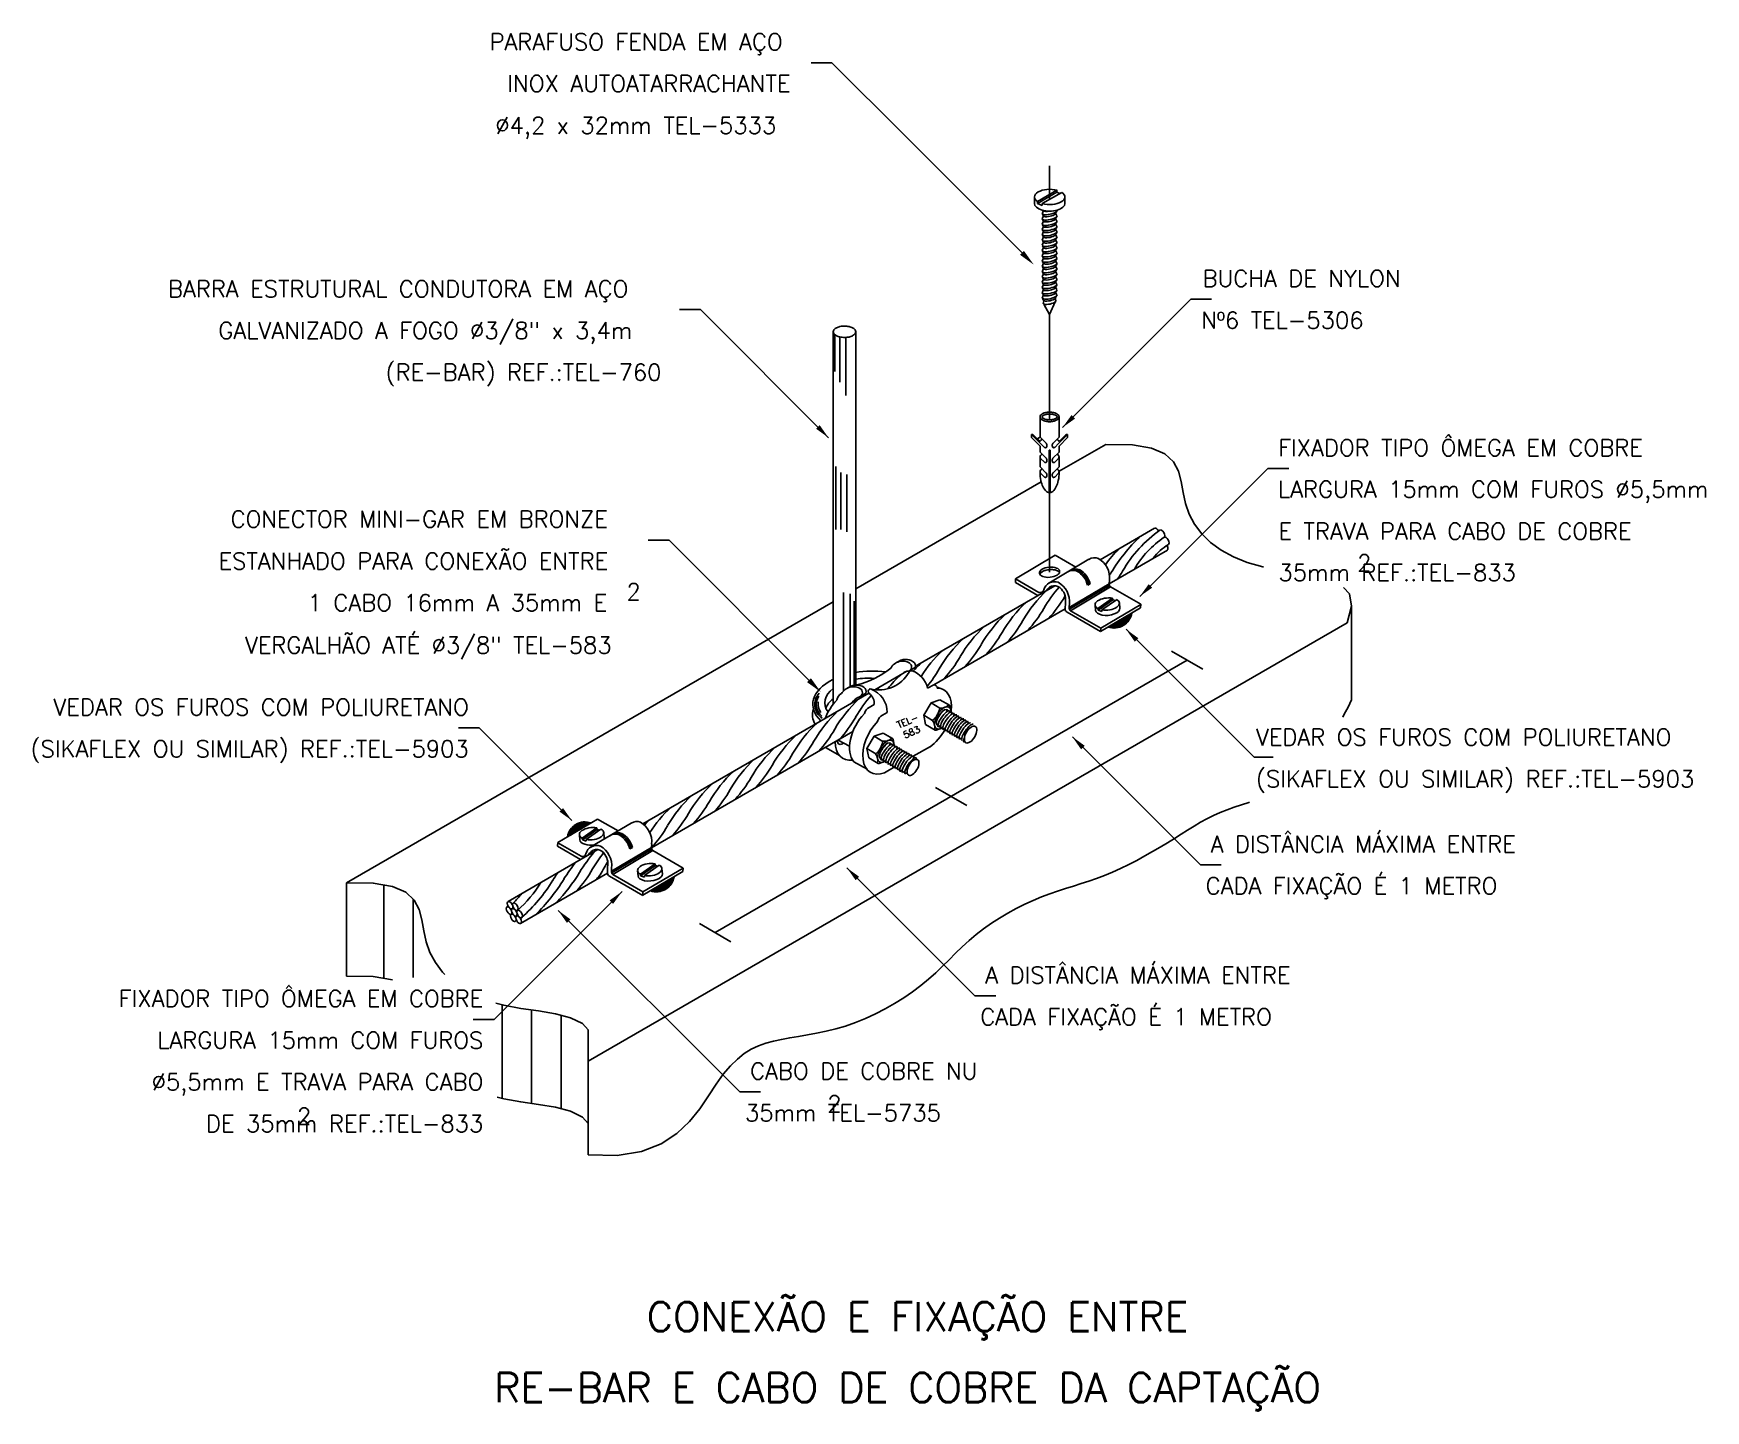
# Model space of a CAD drawing. Header units: millimetres. Extents: x -6414.1 to -6394.1, y -4388.6 to -4372.1.
import ezdxf
from ezdxf.enums import TextEntityAlignment as Align

# ---------------------------------------------------------------- set-up
doc = ezdxf.new("R2010")
doc.units = ezdxf.units.MM
doc.header["$LTSCALE"] = 10
doc.linetypes.add('DASHDOT', pattern=[1, 0.5, -0.25, 0, -0.25])
doc.layers.add('Termotécnica', color=7, linetype='Continuous')
doc.styles.add('140CL', font='romans.shx', dxfattribs={"height": 3.5})
doc.styles.add('r140', font='romans.shx')
doc.styles.add('r80', font='romans.shx')

msp = doc.modelspace()

# ---------------------------------------------------------------- texts
at = {"layer": 'Termotécnica', "color": 2, "style": 'r80'}
for s, p in [('PARAFUSO FENDA EM AÇO ', (-6408.661, -4372.198)), ('INOX AUTOATARRACHANTE ', (-6408.447, -4372.699)), (' %%C4,2 x 32mm TEL-5333', (-6408.729, -4373.2)), ('BARRA ESTRUTURAL CONDUTORA EM AÇO', (-6412.517, -4375.16)), ('BUCHA DE NYLON ', (-6400.112, -4375.035)), ('Nº6 TEL-5306', (-6400.128, -4375.536)), ('GALVANIZADO A FOGO %%C3/8" x 3,4m', (-6411.912, -4375.659)), ('(RE-BAR) REF.:TEL-760', (-6409.908, -4376.16)), ('FIXADOR TIPO ÔMEGA EM COBRE', (-6399.204, -4377.064)), ('LARGURA 15mm COM FUROS %%c5,5mm', (-6399.206, -4377.563)), ('CONECTOR MINI-GAR EM BRONZE ', (-6411.766, -4377.921)), ('E TRAVA PARA CABO DE COBRE', (-6399.201, -4378.066)), ('ESTANHADO PARA CONEXÃO ENTRE ', (-6411.91, -4378.423)), ('35mm REF.:TEL-833', (-6399.201, -4378.562)), ('2', (-6398.258, -4378.446)), ('2', (-6407.019, -4378.791)), (' 1 CABO 16mm A 35mm E ', (-6410.979, -4378.923)), ('VERGALHÃO ATÉ %%C3/8" TEL-583', (-6411.593, -4379.432)), ('A DISTÂNCIA MÁXIMA ENTRE ', (-6400.014, -4381.817)), (' CADA FIXAÇÃO É 1 METRO', (-6400.212, -4382.317)), ('A DISTÂNCIA MÁXIMA ENTRE ', (-6402.717, -4383.387)), (' CADA FIXAÇÃO É 1 METRO', (-6402.915, -4383.887)), ('CABO DE COBRE NU ', (-6405.536, -4384.537)), ('2', (-6404.611, -4384.931)), (' 35mm TEL-5735', (-6405.735, -4385.038))]:
    msp.add_text(s, height=0.2, dxfattribs=at).set_placement(p, align=Align.MIDDLE_LEFT)
for s, p in [('VEDAR OS FUROS COM POLIURETANO', (-6408.909, -4380.273)), ('(SIKAFLEX OU SIMILAR) REF.:TEL-5903', (-6408.91, -4380.774)), ('FIXADOR TIPO ÔMEGA EM COBRE', (-6408.735, -4383.768)), ('LARGURA 15mm COM FUROS', (-6408.735, -4384.268)), ('%%c5,5mm E TRAVA PARA CABO', (-6408.735, -4384.768)), ('DE 35mm REF.:TEL-833', (-6408.735, -4385.268))]:
    msp.add_text(s, height=0.2, dxfattribs=at).set_placement(p, align=Align.RIGHT)
at = {"layer": 'Termotécnica', "color": 3, "style": '140CL'}
for s, p in [('TEL-', (-6403.648, -4380.34)), ('583', (-6403.6, -4380.474))]:
    msp.add_text(s, height=0.0809, rotation=23.5691, dxfattribs=at).set_placement(p, align=Align.MIDDLE)
at = {"layer": 'Termotécnica', "color": 2, "style": 'r80'}
for s, p in [('VEDAR OS FUROS COM POLIURETANO', (-6399.471, -4380.634)), ('(SIKAFLEX OU SIMILAR) REF.:TEL-5903', (-6399.471, -4381.134)), ('2', (-6410.97, -4385.179))]:
    msp.add_text(s, height=0.2, dxfattribs=at).set_placement(p)
at = {"layer": 'Termotécnica', "color": 5, "style": 'r140'}
for s, p in [(' CONEXÃO E FIXAÇÃO ENTRE', (-6403.648, -4387.762)), ('RE-BAR E CABO DE COBRE DA CAPTAÇÃO', (-6403.648, -4388.612))]:
    msp.add_text(s, height=0.35, dxfattribs=at).set_placement(p, align=Align.BOTTOM_CENTER)

# ---------------------------------------------------------------- linework, layer by layer
at = {"layer": 'Termotécnica', "color": 2}
for p, q in [((-6404.555, -4372.449), (-6404.805, -4372.449)), ((-6404.555, -4372.449), (-6403.686, -4373.319)), ((-6403.686, -4373.319), (-6402.879, -4374.126)), ((-6402.128, -4374.058), (-6402.128, -4374.136)), ((-6402.091, -4374.113), (-6401.857, -4373.978)), ((-6402.091, -4374.135), (-6401.857, -4374)), ((-6402.033, -4374.138), (-6401.799, -4374.003)), ((-6401.857, -4373.978), (-6401.857, -4374)), ((-6401.857, -4374), (-6401.821, -4374.016)), ((-6401.762, -4374.058), (-6401.762, -4374.136)), ((-6402.879, -4374.126), (-6402.276, -4374.728)), ((-6402.091, -4374.113), (-6402.091, -4374.135)), ((-6402.091, -4374.135), (-6402.033, -4374.161)), ((-6402.018, -4374.221), (-6402.034, -4374.259)), ((-6402.018, -4374.285), (-6402.034, -4374.322)), ((-6402.033, -4374.138), (-6402.033, -4374.161)), ((-6402.03, -4374.265), (-6402.018, -4374.285)), ((-6401.86, -4374.23), (-6401.873, -4374.254)), ((-6401.873, -4374.254), (-6401.857, -4374.284)), ((-6401.86, -4374.294), (-6401.873, -4374.317)), ((-6402.018, -4374.348), (-6402.034, -4374.385)), ((-6402.018, -4374.411), (-6402.034, -4374.448)), ((-6402.018, -4374.474), (-6402.034, -4374.512)), ((-6402.03, -4374.328), (-6402.018, -4374.348)), ((-6402.03, -4374.391), (-6402.018, -4374.411)), ((-6402.03, -4374.454), (-6402.018, -4374.474)), ((-6401.873, -4374.317), (-6401.857, -4374.348)), ((-6401.86, -4374.357), (-6401.873, -4374.38)), ((-6401.873, -4374.38), (-6401.857, -4374.411)), ((-6401.86, -4374.42), (-6401.873, -4374.443)), ((-6401.873, -4374.443), (-6401.857, -4374.474)), ((-6401.86, -4374.483), (-6401.873, -4374.507)), ((-6402.018, -4374.537), (-6402.034, -4374.575)), ((-6402.018, -4374.601), (-6402.034, -4374.638)), ((-6402.018, -4374.664), (-6402.034, -4374.701)), ((-6402.03, -4374.518), (-6402.018, -4374.537)), ((-6402.03, -4374.581), (-6402.018, -4374.601)), ((-6402.03, -4374.644), (-6402.018, -4374.664)), ((-6401.873, -4374.507), (-6401.857, -4374.537)), ((-6401.86, -4374.546), (-6401.873, -4374.57)), ((-6401.873, -4374.57), (-6401.857, -4374.6)), ((-6401.86, -4374.61), (-6401.873, -4374.633)), ((-6401.873, -4374.633), (-6401.857, -4374.664)), ((-6401.86, -4374.673), (-6401.873, -4374.696)), ((-6401.873, -4374.696), (-6401.857, -4374.727)), ((-6402.018, -4374.727), (-6402.034, -4374.764)), ((-6402.018, -4374.79), (-6402.034, -4374.828)), ((-6402.018, -4374.853), (-6402.034, -4374.891)), ((-6402.03, -4374.707), (-6402.018, -4374.727)), ((-6402.03, -4374.77), (-6402.018, -4374.79)), ((-6402.03, -4374.833), (-6402.018, -4374.853)), ((-6402.03, -4374.897), (-6402.018, -4374.916)), ((-6401.86, -4374.736), (-6401.873, -4374.759)), ((-6401.873, -4374.759), (-6401.857, -4374.79)), ((-6401.86, -4374.799), (-6401.873, -4374.822)), ((-6401.873, -4374.822), (-6401.857, -4374.853)), ((-6401.86, -4374.862), (-6401.873, -4374.886)), ((-6401.873, -4374.886), (-6401.857, -4374.916)), ((-6402.018, -4374.916), (-6402.034, -4374.954)), ((-6402.018, -4374.98), (-6402.034, -4375.017)), ((-6402.018, -4375.043), (-6402.034, -4375.08)), ((-6402.018, -4375.106), (-6402.034, -4375.144)), ((-6402.03, -4374.96), (-6402.018, -4374.98)), ((-6402.03, -4375.023), (-6402.018, -4375.043)), ((-6402.03, -4375.086), (-6402.018, -4375.106)), ((-6401.86, -4374.926), (-6401.873, -4374.949)), ((-6401.873, -4374.949), (-6401.857, -4374.979)), ((-6401.86, -4374.989), (-6401.873, -4375.012)), ((-6401.873, -4375.012), (-6401.857, -4375.043)), ((-6401.86, -4375.052), (-6401.873, -4375.075)), ((-6401.873, -4375.075), (-6401.857, -4375.106)), ((-6402.018, -4375.169), (-6402.034, -4375.207)), ((-6402.018, -4375.232), (-6402.034, -4375.27)), ((-6402.031, -4375.275), (-6402.018, -4375.297)), ((-6402.03, -4375.149), (-6402.018, -4375.169)), ((-6402.03, -4375.213), (-6402.018, -4375.232)), ((-6402.016, -4375.302), (-6402.021, -4375.336)), ((-6401.877, -4375.276), (-6401.869, -4375.304)), ((-6401.86, -4375.115), (-6401.873, -4375.138)), ((-6401.873, -4375.138), (-6401.857, -4375.169)), ((-6401.86, -4375.178), (-6401.873, -4375.202)), ((-6401.873, -4375.202), (-6401.857, -4375.232)), ((-6401.873, -4375.266), (-6401.862, -4375.244)), ((-6401.79, -4376.821), (-6400.254, -4375.285)), ((-6400.004, -4375.285), (-6400.254, -4375.285)), ((-6406.132, -4375.409), (-6406.382, -4375.409)), ((-6404.597, -4376.944), (-6406.132, -4375.409)), ((-6402.015, -4375.342), (-6401.946, -4375.467)), ((-6401.946, -4375.467), (-6401.878, -4375.317)), ((-6404.54, -4375.674), (-6404.54, -4380.141)), ((-6404.27, -4375.674), (-6404.27, -4379.909)), ((-6402.06, -4376.696), (-6402.06, -4376.936)), ((-6401.832, -4376.696), (-6401.832, -4376.936)), ((-6402.161, -4376.943), (-6402.161, -4376.907)), ((-6402.054, -4377.014), (-6402.161, -4376.907)), ((-6402.059, -4376.991), (-6402.141, -4376.909)), ((-6401.838, -4377.014), (-6401.73, -4376.907)), ((-6401.832, -4376.991), (-6401.751, -4376.909)), ((-6401.73, -4376.943), (-6401.73, -4376.907)), ((-6402.06, -4377.044), (-6402.161, -4376.943)), ((-6402.094, -4376.956), (-6402.06, -4376.936)), ((-6402.06, -4376.936), (-6401.988, -4377.008)), ((-6402.06, -4377.044), (-6402.06, -4377.116)), ((-6402.054, -4377.014), (-6402.007, -4377.061)), ((-6401.952, -4377.602), (-6401.952, -4377.094)), ((-6401.952, -4377.094), (-6401.939, -4377.094)), ((-6401.939, -4377.602), (-6401.939, -4377.094)), ((-6401.832, -4376.936), (-6401.903, -4377.008)), ((-6401.838, -4377.014), (-6401.884, -4377.061)), ((-6401.832, -4377.044), (-6401.73, -4376.943)), ((-6401.832, -4377.347), (-6401.272, -4377.024)), ((-6401.832, -4377.044), (-6401.832, -4377.116)), ((-6402.06, -4377.116), (-6401.986, -4377.19)), ((-6402.06, -4377.175), (-6402.06, -4377.294)), ((-6402.06, -4377.294), (-6401.986, -4377.368)), ((-6402.054, -4377.192), (-6402.007, -4377.239)), ((-6401.832, -4377.116), (-6401.905, -4377.19)), ((-6401.832, -4377.294), (-6401.905, -4377.368)), ((-6401.838, -4377.192), (-6401.884, -4377.239)), ((-6401.832, -4377.175), (-6401.832, -4377.294)), ((-6400.864, -4378.847), (-6399.328, -4377.312)), ((-6399.328, -4377.312), (-6399.078, -4377.312)), ((-6404.27, -4378.755), (-6402.047, -4377.472)), ((-6402.054, -4377.371), (-6402.007, -4377.417)), ((-6401.838, -4377.371), (-6401.884, -4377.417)), ((-6400.686, -4378.03), (-6401.338, -4378.407)), ((-6406.509, -4378.173), (-6406.759, -4378.173)), ((-6406.509, -4378.173), (-6404.831, -4379.852)), ((-6400.534, -4378.292), (-6401.231, -4378.695)), ((-6401.459, -4378.695), (-6401.489, -4378.712)), ((-6410.375, -4382.28), (-6404.54, -4378.911)), ((-6403.553, -4379.683), (-6401.882, -4378.719)), ((-6401.367, -4378.993), (-6401.19, -4378.869)), ((-6401.365, -4379.011), (-6401.188, -4378.887)), ((-6401.319, -4379.009), (-6401.142, -4378.886)), ((-6401.19, -4378.869), (-6401.188, -4378.887)), ((-6401.188, -4378.887), (-6401.159, -4378.897)), ((-6403.335, -4379.907), (-6401.758, -4378.997)), ((-6401.4, -4378.952), (-6401.395, -4379.014)), ((-6401.367, -4378.993), (-6401.365, -4379.011)), ((-6401.365, -4379.011), (-6401.318, -4379.027)), ((-6401.319, -4379.009), (-6401.318, -4379.027)), ((-6401.109, -4378.927), (-6401.104, -4378.989)), ((-6398.324, -4378.964), (-6398.324, -4380.086)), ((-6407.48, -4384.42), (-6398.377, -4379.164)), ((-6401.029, -4379.241), (-6399.494, -4380.776)), ((-6400.11, -4379.72), (-6400.485, -4379.503)), ((-6405.956, -4382.878), (-6400.298, -4379.612)), ((-6404.042, -4379.966), (-6403.656, -4379.743)), ((-6406.824, -4381.572), (-6404.112, -4380.006)), ((-6403.26, -4380.087), (-6403.367, -4380.124)), ((-6403.147, -4380.152), (-6403.26, -4380.087)), ((-6403.453, -4380.272), (-6403.367, -4380.124)), ((-6403.432, -4380.384), (-6403.453, -4380.272)), ((-6403.348, -4380.333), (-6403.453, -4380.272)), ((-6403.262, -4380.185), (-6403.367, -4380.124)), ((-6403.176, -4380.205), (-6403.179, -4380.228)), ((-6403.176, -4380.205), (-6403.179, -4380.228)), ((-6403.147, -4380.219), (-6403.15, -4380.245)), ((-6403.126, -4380.232), (-6403.139, -4380.163)), ((-6403.119, -4380.235), (-6403.122, -4380.261)), ((-6403.091, -4380.252), (-6403.094, -4380.275)), ((-6403.06, -4380.269), (-6403.063, -4380.292)), ((-6403.033, -4380.285), (-6403.036, -4380.308)), ((-6403.004, -4380.302), (-6403.007, -4380.325)), ((-6402.976, -4380.318), (-6402.979, -4380.341)), ((-6408.784, -4380.424), (-6409.034, -4380.424)), ((-6407.674, -4381.534), (-6408.784, -4380.424)), ((-6406.72, -4381.861), (-6404.303, -4380.466)), ((-6403.943, -4380.486), (-6404.05, -4380.524)), ((-6403.83, -4380.552), (-6403.943, -4380.486)), ((-6403.319, -4380.449), (-6403.432, -4380.384)), ((-6403.229, -4380.424), (-6403.305, -4380.45)), ((-6403.295, -4380.386), (-6403.283, -4380.38)), ((-6403.295, -4380.386), (-6403.283, -4380.38)), ((-6403.28, -4380.41), (-6403.255, -4380.396)), ((-6403.252, -4380.427), (-6403.227, -4380.412)), ((-6403.224, -4380.443), (-6403.198, -4380.428)), ((-6403.193, -4380.46), (-6403.168, -4380.446)), ((-6403.166, -4380.476), (-6403.141, -4380.462)), ((-6403.138, -4380.493), (-6403.112, -4380.478)), ((-6403.109, -4380.509), (-6403.084, -4380.495)), ((-6403.082, -4380.525), (-6403.056, -4380.511)), ((-6402.948, -4380.334), (-6402.951, -4380.357)), ((-6402.921, -4380.35), (-6402.924, -4380.373)), ((-6404.345, -4380.641), (-6404.481, -4380.569)), ((-6404.136, -4380.672), (-6404.05, -4380.524)), ((-6404.115, -4380.784), (-6404.136, -4380.672)), ((-6404.031, -4380.733), (-6404.136, -4380.672)), ((-6403.945, -4380.585), (-6404.05, -4380.524)), ((-6403.858, -4380.605), (-6403.861, -4380.628)), ((-6403.83, -4380.619), (-6403.833, -4380.644)), ((-6403.809, -4380.632), (-6403.822, -4380.563)), ((-6403.802, -4380.635), (-6403.805, -4380.661)), ((-6403.773, -4380.652), (-6403.776, -4380.675)), ((-6403.743, -4380.669), (-6403.746, -4380.692)), ((-6403.715, -4380.685), (-6403.719, -4380.708)), ((-6403.687, -4380.702), (-6403.69, -4380.725)), ((-6403.659, -4380.718), (-6403.662, -4380.741)), ((-6403.054, -4380.541), (-6403.029, -4380.527)), ((-6403.026, -4380.557), (-6403, -4380.543)), ((-6402.971, -4380.595), (-6402.959, -4380.588)), ((-6401.673, -4380.53), (-6400.138, -4382.066)), ((-6404.002, -4380.849), (-6404.115, -4380.784)), ((-6403.912, -4380.824), (-6403.988, -4380.85)), ((-6403.978, -4380.786), (-6403.966, -4380.779)), ((-6403.963, -4380.81), (-6403.938, -4380.796)), ((-6403.935, -4380.826), (-6403.909, -4380.812)), ((-6403.907, -4380.843), (-6403.881, -4380.828)), ((-6403.876, -4380.86), (-6403.851, -4380.845)), ((-6403.849, -4380.876), (-6403.823, -4380.862)), ((-6403.821, -4380.893), (-6403.795, -4380.878)), ((-6403.792, -4380.909), (-6403.767, -4380.895)), ((-6403.765, -4380.925), (-6403.739, -4380.911)), ((-6403.631, -4380.734), (-6403.634, -4380.757)), ((-6403.603, -4380.75), (-6403.606, -4380.773)), ((-6403.575, -4380.766), (-6403.578, -4380.789)), ((-6403.544, -4380.782), (-6403.547, -4380.805)), ((-6399.267, -4380.776), (-6399.494, -4380.776)), ((-6403.737, -4380.941), (-6403.711, -4380.927)), ((-6403.708, -4380.957), (-6403.683, -4380.943)), ((-6403.678, -4380.973), (-6403.652, -4380.959)), ((-6402.939, -4381.353), (-6403.314, -4381.137)), ((-6407.583, -4381.705), (-6407.578, -4381.767)), ((-6407.55, -4381.746), (-6407.373, -4381.622)), ((-6407.548, -4381.764), (-6407.371, -4381.64)), ((-6407.503, -4381.762), (-6407.325, -4381.638)), ((-6407.373, -4381.622), (-6407.371, -4381.64)), ((-6407.371, -4381.64), (-6407.342, -4381.65)), ((-6407.292, -4381.679), (-6407.287, -4381.741)), ((-6408.439, -4382.505), (-6407.361, -4381.882)), ((-6407.55, -4381.746), (-6407.548, -4381.764)), ((-6407.548, -4381.764), (-6407.501, -4381.78)), ((-6407.503, -4381.762), (-6407.501, -4381.78)), ((-6406.948, -4381.857), (-6406.978, -4381.875)), ((-6406.852, -4382.177), (-6406.675, -4382.053)), ((-6406.85, -4382.195), (-6406.673, -4382.071)), ((-6406.804, -4382.193), (-6406.627, -4382.07)), ((-6406.675, -4382.053), (-6406.673, -4382.071)), ((-6406.673, -4382.071), (-6406.644, -4382.081)), ((-6406.594, -4382.111), (-6406.589, -4382.173)), ((-6404.376, -4382.101), (-6402.841, -4383.636)), ((-6400.138, -4382.066), (-6399.888, -4382.066)), ((-6410.375, -4382.28), (-6410.375, -4383.401)), ((-6408.288, -4382.767), (-6407.247, -4382.165)), ((-6406.885, -4382.136), (-6406.88, -4382.198)), ((-6406.852, -4382.177), (-6406.85, -4382.195)), ((-6406.85, -4382.195), (-6406.803, -4382.211)), ((-6406.804, -4382.193), (-6406.803, -4382.211)), ((-6407.072, -4382.385), (-6408.607, -4383.921)), ((-6407.838, -4382.611), (-6405.661, -4384.788)), ((-6405.768, -4382.987), (-6406.143, -4382.77)), ((-6402.841, -4383.636), (-6402.591, -4383.636)), ((-6408.607, -4383.921), (-6408.857, -4383.921)), ((-6407.48, -4384.043), (-6407.48, -4385.541)), ((-6405.661, -4384.788), (-6405.411, -4384.788))]:
    msp.add_line(p, q, dxfattribs=at)
at = {"layer": 'Termotécnica', "color": 1, "linetype": 'DASHDOT'}
for p, q in [((-6401.946, -4374.087), (-6401.946, -4373.685)), ((-6401.946, -4376.73), (-6401.946, -4375.467)), ((-6401.946, -4378.557), (-6401.946, -4377.094))]:
    msp.add_line(p, q, dxfattribs=at)
at = {"layer": 'Termotécnica', "color": 1}
for p, q in [((-6404.522, -4376.149), (-6404.521, -4375.707)), ((-6404.462, -4376.279), (-6404.461, -4375.736)), ((-6404.388, -4376.438), (-6404.387, -4375.742)), ((-6404.509, -4377.288), (-6404.51, -4378.044)), ((-6404.448, -4377.36), (-6404.449, -4378.044)), ((-6404.375, -4377.387), (-6404.376, -4378.073)), ((-6401.231, -4378.697), (-6401.711, -4378.978)), ((-6401.227, -4378.715), (-6401.707, -4379)), ((-6401.489, -4378.712), (-6401.477, -4378.694)), ((-6401.477, -4378.694), (-6401.459, -4378.695)), ((-6404.417, -4379.981), (-6404.415, -4378.801)), ((-6404.336, -4379.926), (-6404.335, -4378.817)), ((-6404.289, -4379.911), (-6404.288, -4378.903)), ((-6401.215, -4378.732), (-6401.695, -4379.018)), ((-6403.738, -4380.951), (-6403.738, -4380.94)), ((-6406.72, -4381.859), (-6407.2, -4382.141)), ((-6406.716, -4381.877), (-6407.196, -4382.162)), ((-6406.704, -4381.895), (-6407.184, -4382.18)), ((-6406.978, -4381.875), (-6406.966, -4381.856)), ((-6406.966, -4381.856), (-6406.948, -4381.857)), ((-6409.93, -4382.305), (-6409.93, -4383.427)), ((-6409.575, -4382.478), (-6409.575, -4383.414)), ((-6408.511, -4383.743), (-6408.511, -4384.865)), ((-6408.156, -4383.804), (-6408.156, -4384.926)), ((-6407.802, -4383.869), (-6407.802, -4384.99))]:
    msp.add_line(p, q, dxfattribs=at)
at = {"layer": 'Termotécnica', "color": 3}
for p, q in [((-6401.878, -4378.354), (-6402.354, -4378.637)), ((-6401.474, -4378.402), (-6401.956, -4378.688)), ((-6401.878, -4378.354), (-6401.631, -4378.496)), ((-6402.354, -4378.637), (-6402.356, -4378.68)), ((-6402.356, -4378.68), (-6402.085, -4378.836)), ((-6402.354, -4378.637), (-6402.073, -4378.8)), ((-6401.228, -4378.653), (-6401.231, -4378.697)), ((-6401.215, -4378.732), (-6400.853, -4378.941)), ((-6401.756, -4378.927), (-6401.758, -4378.993)), ((-6401.735, -4379.037), (-6401.334, -4379.269)), ((-6401.708, -4378.929), (-6401.711, -4378.978)), ((-6401.695, -4379.018), (-6401.332, -4379.227)), ((-6400.854, -4378.984), (-6401.335, -4379.268)), ((-6400.853, -4378.943), (-6401.332, -4379.227)), ((-6400.853, -4378.941), (-6400.854, -4378.984)), ((-6401.332, -4379.227), (-6401.334, -4379.269)), ((-6403.621, -4379.735), (-6403.557, -4379.698)), ((-6403.409, -4379.945), (-6403.335, -4379.907)), ((-6404.212, -4380.042), (-6404.147, -4380.005)), ((-6403.231, -4379.96), (-6403.294, -4379.935)), ((-6404.109, -4380.179), (-6404.048, -4380.143)), ((-6403.95, -4380.27), (-6403.893, -4380.237)), ((-6403.121, -4380.259), (-6403.121, -4380.255)), ((-6404.465, -4380.754), (-6404.626, -4380.661)), ((-6403.803, -4380.659), (-6403.804, -4380.655)), ((-6403.581, -4380.763), (-6403.373, -4380.645)), ((-6404.135, -4380.92), (-6404.294, -4380.829)), ((-6403.924, -4380.961), (-6403.797, -4380.887)), ((-6407.367, -4381.516), (-6407.843, -4381.799)), ((-6407.367, -4381.516), (-6407.12, -4381.658)), ((-6406.963, -4381.565), (-6407.445, -4381.851)), ((-6407.843, -4381.799), (-6407.845, -4381.843)), ((-6407.845, -4381.843), (-6407.569, -4382.002)), ((-6407.843, -4381.8), (-6407.562, -4381.962)), ((-6406.717, -4381.815), (-6406.72, -4381.859)), ((-6406.704, -4381.895), (-6406.341, -4382.104)), ((-6407.245, -4382.089), (-6407.247, -4382.155)), ((-6407.198, -4382.104), (-6407.2, -4382.141)), ((-6406.341, -4382.105), (-6406.821, -4382.389)), ((-6406.341, -4382.104), (-6406.343, -4382.146)), ((-6407.224, -4382.2), (-6406.823, -4382.431)), ((-6407.184, -4382.18), (-6406.821, -4382.389)), ((-6406.343, -4382.146), (-6406.823, -4382.43)), ((-6406.821, -4382.389), (-6406.823, -4382.431))]:
    msp.add_line(p, q, dxfattribs=at)
at = {"layer": 'Termotécnica', "color": 2, "linetype": 'Continuous'}
msp.add_lwpolyline([(-6404.54, -4375.674, 0.173491), (-6404.531, -4375.697, 0.104421), (-6404.5, -4375.722, 0.065434), (-6404.459, -4375.736, 0.051579), (-6404.405, -4375.742, 0.051579), (-6404.35, -4375.737, 0.065434), (-6404.309, -4375.722, 0.104421), (-6404.278, -4375.697, 0.173491), (-6404.27, -4375.674, 0.173491), (-6404.278, -4375.651, 0.104421), (-6404.309, -4375.626, 0.065434), (-6404.35, -4375.612, 0.051579), (-6404.404, -4375.606, 0.051579), (-6404.459, -4375.611, 0.065434), (-6404.5, -4375.626, 0.104421), (-6404.531, -4375.651, 0.173491)], format="xyb", close=True, dxfattribs=at)
at = {"layer": 'Termotécnica', "color": 2}
for points in [[(-6401.832, -4376.696, 0.174705), (-6401.838, -4376.676, 0.104203), (-6401.865, -4376.655, 0.064948), (-6401.899, -4376.643, 0.051099), (-6401.946, -4376.638, 0.051099), (-6401.992, -4376.643, 0.064948), (-6402.026, -4376.655, 0.104203), (-6402.053, -4376.676, 0.174705), (-6402.06, -4376.696, 0.174705), (-6402.053, -4376.715, 0.104203), (-6402.026, -4376.736, 0.064948), (-6401.992, -4376.748, 0.051099), (-6401.946, -4376.753, 0.051099), (-6401.899, -4376.748, 0.064948), (-6401.865, -4376.736, 0.104203), (-6401.838, -4376.715, 0.174705)], [(-6401.854, -4376.696, 0.174705), (-6401.856, -4376.691, 0.104203), (-6401.875, -4376.676, 0.064948), (-6401.904, -4376.666, 0.051099), (-6401.946, -4376.661, 0.051099), (-6401.987, -4376.666, 0.064948), (-6402.016, -4376.676, 0.104203), (-6402.035, -4376.691, 0.174705), (-6402.037, -4376.696, 0.174705), (-6402.035, -4376.7, 0.104203), (-6402.016, -4376.715, 0.064948), (-6401.987, -4376.726, 0.051099), (-6401.946, -4376.73, 0.051099), (-6401.904, -4376.726, 0.064948), (-6401.875, -4376.715, 0.104203), (-6401.856, -4376.7, 0.174705)]]:
    msp.add_lwpolyline(points, format="xyb", close=True, dxfattribs=at)
for points in [[(-6402.161, -4376.907), (-6402.156, -4376.905), (-6402.148, -4376.906), (-6402.141, -4376.909)], [(-6401.73, -4376.907), (-6401.735, -4376.905), (-6401.743, -4376.906), (-6401.751, -4376.909)], [(-6401.988, -4377.008), (-6401.987, -4377.01), (-6401.985, -4377.013), (-6401.984, -4377.014), (-6401.983, -4377.016), (-6401.982, -4377.018), (-6401.982, -4377.019), (-6401.981, -4377.02), (-6401.981, -4377.021), (-6401.98, -4377.022), (-6401.98, -4377.023), (-6401.979, -4377.024), (-6401.979, -4377.025), (-6401.979, -4377.026), (-6401.979, -4377.027), (-6401.978, -4377.028), (-6401.978, -4377.029), (-6401.978, -4377.03), (-6401.978, -4377.031), (-6401.978, -4377.031), (-6401.978, -4377.032), (-6401.978, -4377.033), (-6401.978, -4377.035), (-6401.978, -4377.036), (-6401.978, -4377.037), (-6401.978, -4377.038), (-6401.978, -4377.039), (-6401.978, -4377.04), (-6401.978, -4377.041), (-6401.978, -4377.042), (-6401.978, -4377.043), (-6401.978, -4377.044), (-6401.979, -4377.045), (-6401.979, -4377.046), (-6401.979, -4377.047), (-6401.979, -4377.048), (-6401.979, -4377.049), (-6401.979, -4377.05), (-6401.98, -4377.051), (-6401.98, -4377.052), (-6401.98, -4377.053), (-6401.98, -4377.054), (-6401.981, -4377.055), (-6401.981, -4377.056), (-6401.981, -4377.056), (-6401.982, -4377.057), (-6401.982, -4377.058), (-6401.983, -4377.058), (-6401.983, -4377.059), (-6401.984, -4377.06), (-6401.984, -4377.06), (-6401.985, -4377.061), (-6401.985, -4377.061), (-6401.986, -4377.061), (-6401.986, -4377.062), (-6401.987, -4377.062), (-6401.987, -4377.062), (-6401.988, -4377.063), (-6401.988, -4377.063), (-6401.989, -4377.063), (-6401.99, -4377.063), (-6401.99, -4377.063), (-6401.991, -4377.063), (-6401.992, -4377.063), (-6401.993, -4377.064), (-6401.994, -4377.064), (-6401.995, -4377.064), (-6401.997, -4377.064), (-6401.998, -4377.063), (-6402, -4377.063), (-6402.002, -4377.063), (-6402.004, -4377.062), (-6402.007, -4377.061)], [(-6401.903, -4377.008), (-6401.905, -4377.01), (-6401.906, -4377.013), (-6401.907, -4377.014), (-6401.908, -4377.016), (-6401.909, -4377.018), (-6401.91, -4377.019), (-6401.91, -4377.02), (-6401.911, -4377.021), (-6401.911, -4377.022), (-6401.912, -4377.023), (-6401.912, -4377.024), (-6401.912, -4377.025), (-6401.912, -4377.026), (-6401.913, -4377.027), (-6401.913, -4377.028), (-6401.913, -4377.029), (-6401.913, -4377.03), (-6401.913, -4377.031), (-6401.913, -4377.031), (-6401.913, -4377.032), (-6401.914, -4377.033), (-6401.914, -4377.035), (-6401.914, -4377.036), (-6401.914, -4377.037), (-6401.914, -4377.038), (-6401.914, -4377.039), (-6401.913, -4377.04), (-6401.913, -4377.041), (-6401.913, -4377.042), (-6401.913, -4377.043), (-6401.913, -4377.044), (-6401.913, -4377.045), (-6401.913, -4377.046), (-6401.912, -4377.047), (-6401.912, -4377.048), (-6401.912, -4377.049), (-6401.912, -4377.05), (-6401.912, -4377.051), (-6401.911, -4377.052), (-6401.911, -4377.053), (-6401.911, -4377.054), (-6401.911, -4377.055), (-6401.91, -4377.056), (-6401.91, -4377.056), (-6401.909, -4377.057), (-6401.909, -4377.058), (-6401.909, -4377.058), (-6401.908, -4377.059), (-6401.908, -4377.06), (-6401.907, -4377.06), (-6401.907, -4377.061), (-6401.906, -4377.061), (-6401.906, -4377.061), (-6401.905, -4377.062), (-6401.905, -4377.062), (-6401.904, -4377.062), (-6401.903, -4377.063), (-6401.903, -4377.063), (-6401.902, -4377.063), (-6401.902, -4377.063), (-6401.901, -4377.063), (-6401.9, -4377.063), (-6401.899, -4377.063), (-6401.898, -4377.064), (-6401.897, -4377.064), (-6401.896, -4377.064), (-6401.895, -4377.064), (-6401.893, -4377.063), (-6401.891, -4377.063), (-6401.889, -4377.063), (-6401.887, -4377.062), (-6401.884, -4377.061)], [(-6401.272, -4377.024), (-6400.953, -4377.028), (-6400.722, -4377.068), (-6400.563, -4377.138), (-6400.462, -4377.232), (-6400.402, -4377.344), (-6400.368, -4377.469), (-6400.345, -4377.6), (-6400.317, -4377.732), (-6400.272, -4377.86), (-6400.207, -4377.982), (-6400.121, -4378.095), (-6400.015, -4378.199), (-6399.889, -4378.292), (-6399.742, -4378.373), (-6399.576, -4378.441), (-6399.388, -4378.493), (-6399.379, -4378.494)], [(-6401.988, -4377.186), (-6401.987, -4377.189), (-6401.985, -4377.191), (-6401.984, -4377.193), (-6401.983, -4377.194), (-6401.982, -4377.196), (-6401.982, -4377.197), (-6401.981, -4377.198), (-6401.981, -4377.2), (-6401.98, -4377.201), (-6401.98, -4377.202), (-6401.979, -4377.203), (-6401.979, -4377.203), (-6401.979, -4377.204), (-6401.979, -4377.205), (-6401.978, -4377.206), (-6401.978, -4377.207), (-6401.978, -4377.208), (-6401.978, -4377.209), (-6401.978, -4377.21), (-6401.978, -4377.211), (-6401.978, -4377.212), (-6401.978, -4377.213), (-6401.978, -4377.214), (-6401.978, -4377.215), (-6401.978, -4377.216), (-6401.978, -4377.217), (-6401.978, -4377.218), (-6401.978, -4377.219), (-6401.978, -4377.22), (-6401.978, -4377.221), (-6401.978, -4377.222), (-6401.979, -4377.223), (-6401.979, -4377.224), (-6401.979, -4377.226), (-6401.979, -4377.227), (-6401.979, -4377.227), (-6401.979, -4377.228), (-6401.98, -4377.229), (-6401.98, -4377.23), (-6401.98, -4377.231), (-6401.98, -4377.232), (-6401.981, -4377.233), (-6401.981, -4377.234), (-6401.981, -4377.235), (-6401.982, -4377.235), (-6401.982, -4377.236), (-6401.983, -4377.237), (-6401.983, -4377.237), (-6401.984, -4377.238), (-6401.984, -4377.238), (-6401.985, -4377.239), (-6401.985, -4377.239), (-6401.986, -4377.24), (-6401.986, -4377.24), (-6401.987, -4377.24), (-6401.987, -4377.24), (-6401.988, -4377.241), (-6401.988, -4377.241), (-6401.989, -4377.241), (-6401.99, -4377.241), (-6401.99, -4377.241), (-6401.991, -4377.241), (-6401.992, -4377.242), (-6401.993, -4377.242), (-6401.994, -4377.242), (-6401.995, -4377.242), (-6401.997, -4377.242), (-6401.998, -4377.242), (-6402, -4377.241), (-6402.002, -4377.241), (-6402.004, -4377.24), (-6402.007, -4377.239)], [(-6401.903, -4377.186), (-6401.905, -4377.189), (-6401.906, -4377.191), (-6401.907, -4377.193), (-6401.908, -4377.194), (-6401.909, -4377.196), (-6401.91, -4377.197), (-6401.91, -4377.198), (-6401.911, -4377.2), (-6401.911, -4377.201), (-6401.912, -4377.202), (-6401.912, -4377.203), (-6401.912, -4377.203), (-6401.912, -4377.204), (-6401.913, -4377.205), (-6401.913, -4377.206), (-6401.913, -4377.207), (-6401.913, -4377.208), (-6401.913, -4377.209), (-6401.913, -4377.21), (-6401.913, -4377.211), (-6401.914, -4377.212), (-6401.914, -4377.213), (-6401.914, -4377.214), (-6401.914, -4377.215), (-6401.914, -4377.216), (-6401.914, -4377.217), (-6401.913, -4377.218), (-6401.913, -4377.219), (-6401.913, -4377.22), (-6401.913, -4377.221), (-6401.913, -4377.222), (-6401.913, -4377.223), (-6401.913, -4377.224), (-6401.912, -4377.226), (-6401.912, -4377.227), (-6401.912, -4377.227), (-6401.912, -4377.228), (-6401.912, -4377.229), (-6401.911, -4377.23), (-6401.911, -4377.231), (-6401.911, -4377.232), (-6401.911, -4377.233), (-6401.91, -4377.234), (-6401.91, -4377.235), (-6401.909, -4377.235), (-6401.909, -4377.236), (-6401.909, -4377.237), (-6401.908, -4377.237), (-6401.908, -4377.238), (-6401.907, -4377.238), (-6401.907, -4377.239), (-6401.906, -4377.239), (-6401.906, -4377.24), (-6401.905, -4377.24), (-6401.905, -4377.24), (-6401.904, -4377.24), (-6401.903, -4377.241), (-6401.903, -4377.241), (-6401.902, -4377.241), (-6401.902, -4377.241), (-6401.901, -4377.241), (-6401.9, -4377.241), (-6401.899, -4377.242), (-6401.898, -4377.242), (-6401.897, -4377.242), (-6401.896, -4377.242), (-6401.895, -4377.242), (-6401.893, -4377.242), (-6401.891, -4377.241), (-6401.889, -4377.241), (-6401.887, -4377.24), (-6401.884, -4377.239)], [(-6401.988, -4377.364), (-6401.987, -4377.367), (-6401.985, -4377.369), (-6401.984, -4377.371), (-6401.983, -4377.372), (-6401.982, -4377.374), (-6401.982, -4377.375), (-6401.981, -4377.377), (-6401.981, -4377.378), (-6401.98, -4377.379), (-6401.98, -4377.38), (-6401.979, -4377.381), (-6401.979, -4377.382), (-6401.979, -4377.382), (-6401.979, -4377.383), (-6401.978, -4377.384), (-6401.978, -4377.385), (-6401.978, -4377.386), (-6401.978, -4377.387), (-6401.978, -4377.388), (-6401.978, -4377.389), (-6401.978, -4377.39), (-6401.978, -4377.391), (-6401.978, -4377.392), (-6401.978, -4377.393), (-6401.978, -4377.394), (-6401.978, -4377.395), (-6401.978, -4377.396), (-6401.978, -4377.397), (-6401.978, -4377.398), (-6401.978, -4377.399), (-6401.978, -4377.401), (-6401.979, -4377.402), (-6401.979, -4377.403), (-6401.979, -4377.404), (-6401.979, -4377.405), (-6401.979, -4377.406), (-6401.979, -4377.407), (-6401.98, -4377.408), (-6401.98, -4377.408), (-6401.98, -4377.409), (-6401.98, -4377.41), (-6401.981, -4377.411), (-6401.981, -4377.412), (-6401.981, -4377.413), (-6401.982, -4377.413), (-6401.982, -4377.414), (-6401.983, -4377.415), (-6401.983, -4377.415), (-6401.984, -4377.416), (-6401.984, -4377.417), (-6401.985, -4377.417), (-6401.985, -4377.417), (-6401.986, -4377.418), (-6401.986, -4377.418), (-6401.987, -4377.418), (-6401.987, -4377.419), (-6401.988, -4377.419), (-6401.988, -4377.419), (-6401.989, -4377.419), (-6401.99, -4377.419), (-6401.99, -4377.42), (-6401.991, -4377.42), (-6401.992, -4377.42), (-6401.993, -4377.42), (-6401.994, -4377.42), (-6401.995, -4377.42), (-6401.997, -4377.42), (-6401.998, -4377.42), (-6402, -4377.419), (-6402.002, -4377.419), (-6402.004, -4377.418), (-6402.007, -4377.417)], [(-6401.903, -4377.364), (-6401.905, -4377.367), (-6401.906, -4377.369), (-6401.907, -4377.371), (-6401.908, -4377.372), (-6401.909, -4377.374), (-6401.91, -4377.375), (-6401.91, -4377.377), (-6401.911, -4377.378), (-6401.911, -4377.379), (-6401.912, -4377.38), (-6401.912, -4377.381), (-6401.912, -4377.382), (-6401.912, -4377.382), (-6401.913, -4377.383), (-6401.913, -4377.384), (-6401.913, -4377.385), (-6401.913, -4377.386), (-6401.913, -4377.387), (-6401.913, -4377.388), (-6401.913, -4377.389), (-6401.914, -4377.39), (-6401.914, -4377.391), (-6401.914, -4377.392), (-6401.914, -4377.393), (-6401.914, -4377.394), (-6401.914, -4377.395), (-6401.913, -4377.396), (-6401.913, -4377.397), (-6401.913, -4377.398), (-6401.913, -4377.399), (-6401.913, -4377.401), (-6401.913, -4377.402), (-6401.913, -4377.403), (-6401.912, -4377.404), (-6401.912, -4377.405), (-6401.912, -4377.406), (-6401.912, -4377.407), (-6401.912, -4377.408), (-6401.911, -4377.408), (-6401.911, -4377.409), (-6401.911, -4377.41), (-6401.911, -4377.411), (-6401.91, -4377.412), (-6401.91, -4377.413), (-6401.909, -4377.413), (-6401.909, -4377.414), (-6401.909, -4377.415), (-6401.908, -4377.415), (-6401.908, -4377.416), (-6401.907, -4377.417), (-6401.907, -4377.417), (-6401.906, -4377.417), (-6401.906, -4377.418), (-6401.905, -4377.418), (-6401.905, -4377.418), (-6401.904, -4377.419), (-6401.903, -4377.419), (-6401.903, -4377.419), (-6401.902, -4377.419), (-6401.902, -4377.419), (-6401.901, -4377.42), (-6401.9, -4377.42), (-6401.899, -4377.42), (-6401.898, -4377.42), (-6401.897, -4377.42), (-6401.896, -4377.42), (-6401.895, -4377.42), (-6401.893, -4377.42), (-6401.891, -4377.419), (-6401.889, -4377.419), (-6401.887, -4377.418), (-6401.884, -4377.417)], [(-6398.421, -4378.739), (-6398.351, -4378.817), (-6398.324, -4378.964), (-6398.377, -4379.164)], [(-6398.429, -4380.293), (-6398.412, -4380.26), (-6398.367, -4380.173), (-6398.324, -4380.086)], [(-6407.48, -4385.541), (-6407.129, -4385.548), (-6406.84, -4385.5), (-6406.605, -4385.409), (-6406.416, -4385.286), (-6406.264, -4385.142), (-6406.14, -4384.989), (-6406.037, -4384.836), (-6405.945, -4384.695), (-6405.858, -4384.575), (-6405.773, -4384.475), (-6405.689, -4384.394), (-6405.606, -4384.328), (-6405.522, -4384.276), (-6405.437, -4384.236), (-6405.349, -4384.204), (-6405.257, -4384.178), (-6405.161, -4384.157), (-6405.061, -4384.138), (-6404.957, -4384.121), (-6404.85, -4384.103), (-6404.739, -4384.083), (-6404.626, -4384.06), (-6404.51, -4384.032), (-6404.393, -4383.998), (-6404.274, -4383.957), (-6404.154, -4383.908), (-6404.035, -4383.853), (-6403.918, -4383.793), (-6403.804, -4383.728), (-6403.693, -4383.658), (-6403.588, -4383.586), (-6403.489, -4383.511), (-6403.397, -4383.435), (-6403.311, -4383.358), (-6403.229, -4383.28), (-6403.15, -4383.202), (-6403.072, -4383.124), (-6402.993, -4383.048), (-6402.912, -4382.974), (-6402.827, -4382.902), (-6402.737, -4382.833), (-6402.643, -4382.766), (-6402.546, -4382.704), (-6402.446, -4382.645), (-6402.345, -4382.589), (-6402.243, -4382.538), (-6402.142, -4382.492), (-6402.042, -4382.45), (-6401.944, -4382.413), (-6401.849, -4382.379), (-6401.755, -4382.348), (-6401.661, -4382.319), (-6401.569, -4382.29), (-6401.476, -4382.259), (-6401.382, -4382.227), (-6401.287, -4382.191), (-6401.191, -4382.151), (-6401.094, -4382.107), (-6400.997, -4382.06), (-6400.9, -4382.011), (-6400.805, -4381.959), (-6400.711, -4381.907), (-6400.62, -4381.854), (-6400.533, -4381.801), (-6400.449, -4381.749), (-6400.369, -4381.698), (-6400.291, -4381.648), (-6400.214, -4381.601), (-6400.137, -4381.555), (-6400.06, -4381.513), (-6399.982, -4381.473), (-6399.901, -4381.437), (-6399.818, -4381.404), (-6399.732, -4381.374), (-6399.644, -4381.345), (-6399.556, -4381.317), (-6399.549, -4381.315)], [(-6410.375, -4382.28), (-6410.056, -4382.284), (-6409.825, -4382.323), (-6409.666, -4382.393), (-6409.565, -4382.487), (-6409.505, -4382.599), (-6409.471, -4382.724), (-6409.448, -4382.856), (-6409.42, -4382.988), (-6409.375, -4383.116), (-6409.31, -4383.237), (-6409.224, -4383.351), (-6409.196, -4383.378)], [(-6410.375, -4383.401), (-6410.056, -4383.405), (-6409.825, -4383.445)], [(-6408.585, -4383.722), (-6408.491, -4383.748), (-6408.286, -4383.786), (-6408.074, -4383.816), (-6407.871, -4383.85), (-6407.691, -4383.898), (-6407.547, -4383.968), (-6407.48, -4384.043)], [(-6408.568, -4384.849), (-6408.491, -4384.87), (-6408.286, -4384.908), (-6408.074, -4384.938), (-6407.871, -4384.972), (-6407.691, -4385.019), (-6407.547, -4385.09), (-6407.48, -4385.165)]]:
    msp.add_lwpolyline(points, dxfattribs=at)
for points in [[(-6402.059, -4376.991, -0.122515), (-6402.053, -4376.978, -0.074458), (-6402.035, -4376.961, -0.064948)], [(-6401.832, -4376.991, 0.122515), (-6401.838, -4376.978, 0.074458), (-6401.857, -4376.961, 0.064948)], [(-6402.06, -4377.175, -0.174705), (-6402.053, -4377.156, -0.074458), (-6402.035, -4377.14, -0.064948)], [(-6402.053, -4377.195, -0.174705), (-6402.06, -4377.175, -0.174705)], [(-6402.054, -4377.192, -0.021127), (-6402.055, -4377.191, -0.170198)], [(-6401.832, -4377.175, 0.174705), (-6401.838, -4377.156, 0.074458), (-6401.857, -4377.14, 0.064948)], [(-6401.838, -4377.195, 0.174705), (-6401.832, -4377.175, 0.174705)], [(-6401.838, -4377.192, 0.021127), (-6401.836, -4377.191, 0.170198)], [(-6402.06, -4377.353, -0.174705), (-6402.053, -4377.334, -0.074458), (-6402.035, -4377.318, -0.064948)], [(-6402.06, -4377.35, 0.005298), (-6402.06, -4377.361, 0.048405), (-6402.05, -4377.459, 0.062165), (-6402.026, -4377.531, 0.102796), (-6401.984, -4377.588, 0.153617), (-6401.952, -4377.602, 0.181773)], [(-6402.055, -4377.369, -0.138405), (-6402.06, -4377.353, -0.174705)], [(-6402.054, -4377.371, -0.021127), (-6402.055, -4377.369, -0.170198)], [(-6401.939, -4377.602, 0.153617), (-6401.907, -4377.588, 0.102796), (-6401.865, -4377.531, 0.062165), (-6401.841, -4377.459, 0.048405), (-6401.831, -4377.361, 0.005298), (-6401.832, -4377.35, 0.062165)], [(-6401.832, -4377.353, 0.174705), (-6401.838, -4377.334, 0.074458), (-6401.857, -4377.318, 0.064948)], [(-6401.838, -4377.373, 0.174705), (-6401.832, -4377.353, 0.174705)], [(-6401.838, -4377.371, 0.021127), (-6401.836, -4377.369, 0.170198)], [(-6401.827, -4378.562, 0.056274), (-6401.831, -4378.556, 0.104203), (-6401.861, -4378.536, 0.064948), (-6401.899, -4378.527, 0.051099), (-6401.948, -4378.526, 0.051099), (-6401.997, -4378.535, 0.064948), (-6402.033, -4378.551, 0.104203), (-6402.059, -4378.576, 0.056274), (-6402.062, -4378.582, 0.174705)]]:
    msp.add_lwpolyline(points, format="xyb", dxfattribs=at)
at = {"layer": 'Termotécnica', "color": 1}
for centre, radius, start, end in [((-6399.703, -4379.339), 1.582, 125.5176, 149.8552), ((-6399.412, -4379.87), 2.333, 136.8934, 143.0664), ((-6399.22, -4379.792), 2.338, 134.7159, 148.2159), ((-6399.92, -4379.109), 1.169, 123.8813, 149.6894), ((-6400.195, -4378.77), 0.635, 120.9836, 142.8263), ((-6401.634, -4378.633), 0.0994, 66.0151, 98.9413), ((-6401.717, -4378.757), 0.248, 14.8503, 60.9572), ((-6403.646, -4376.995), 2.899, 326.5309, 327.3098), ((-6402.613, -4377.631), 1.792, 326.0173, 329.3473), ((-6400.904, -4379.926), 1.575, 132.9609, 149.8631), ((-6400.653, -4379.782), 1.575, 138.3717, 149.8631), ((-6403.095, -4378.082), 1.535, 317.8403, 330.1267), ((-6400.403, -4379.637), 1.575, 149.5134, 149.8631), ((-6401.405, -4380.216), 1.575, 132.9609, 149.8631), ((-6401.154, -4380.071), 1.575, 132.9609, 149.8631), ((-6403.346, -4378.226), 1.535, 317.8403, 330.1267), ((-6401.656, -4380.36), 1.575, 132.9609, 149.8631), ((-6403.847, -4378.516), 1.535, 317.8403, 330.1267), ((-6403.597, -4378.371), 1.535, 317.8403, 330.1267), ((-6402.157, -4380.65), 1.575, 132.9609, 147.6204), ((-6401.906, -4380.505), 1.575, 132.9609, 149.8631), ((-6404.098, -4378.661), 1.535, 317.8403, 330.1267), ((-6402.408, -4380.795), 1.575, 132.9609, 138.1332), ((-6404.599, -4378.95), 1.535, 320.5334, 330.1267), ((-6404.349, -4378.805), 1.535, 317.8403, 330.1267), ((-6402.658, -4380.939), 1.575, 132.9609, 141.2574), ((-6404.567, -4380.141), 0.195, 136.5351, 237.755), ((-6404.557, -4380.143), 0.186, 147.6873, 229.4287), ((-6404.56, -4380.139), 0.162, 170.4215, 217.651), ((-6403.159, -4381.229), 1.575, 132.9609, 149.8631), ((-6402.909, -4381.084), 1.575, 138.2066, 149.8631), ((-6402.909, -4381.084), 1.575, 132.9609, 134.8564), ((-6403.41, -4381.373), 1.575, 132.9609, 149.8631), ((-6405.602, -4379.529), 1.535, 317.8403, 330.1267), ((-6403.911, -4381.663), 1.575, 132.9609, 149.8631), ((-6403.661, -4381.518), 1.575, 132.9609, 149.8631), ((-6405.852, -4379.673), 1.535, 317.8403, 330.1267), ((-6404.162, -4381.807), 1.575, 132.9609, 149.8631), ((-6406.103, -4379.818), 1.535, 317.8403, 330.1267), ((-6404.413, -4381.952), 1.575, 132.9609, 149.8631), ((-6406.604, -4380.108), 1.535, 317.8403, 330.1267), ((-6406.354, -4379.963), 1.535, 317.8403, 330.1267), ((-6404.914, -4382.242), 1.575, 132.9609, 149.8631), ((-6404.663, -4382.097), 1.575, 132.9609, 149.8631), ((-6406.855, -4380.252), 1.535, 317.8403, 330.1267), ((-6405.164, -4382.386), 1.575, 132.9609, 149.8631), ((-6407.356, -4380.542), 1.535, 317.8403, 330.1267), ((-6407.105, -4380.397), 1.535, 317.8403, 330.1267), ((-6405.666, -4382.676), 1.575, 132.9609, 136.2958), ((-6405.415, -4382.531), 1.575, 132.9609, 147.1708), ((-6407.607, -4380.686), 1.535, 317.8403, 330.1267), ((-6407.122, -4381.795), 0.0994, 66.0151, 98.9413), ((-6407.206, -4381.92), 0.248, 14.8503, 60.9572), ((-6407.857, -4380.831), 1.535, 317.8403, 330.1267), ((-6405.582, -4383.4), 2.355, 140.6074, 148.0944), ((-6406.063, -4382.905), 1.575, 141.3459, 149.8631), ((-6405.329, -4383.8), 2.899, 142.5428, 147.3042), ((-6408.756, -4381.35), 1.535, 317.8403, 330.1267), ((-6408.045, -4381.7), 0.858, 320.8593, 333.6961), ((-6406.475, -4382.487), 0.898, 148.8471, 153.0764), ((-6409.295, -4381.513), 1.464, 311.4044, 328.5956), ((-6409.479, -4381.308), 1.836, 310.883, 329.117), ((-6409.755, -4381.003), 2.338, 314.7103, 328.2103), ((-6406.361, -4383.165), 1.792, 146.0117, 149.3417), ((-6409.563, -4380.925), 2.333, 316.8877, 328.1717), ((-6410.263, -4380.75), 2.59, 316.7715, 320.1887)]:
    msp.add_arc(centre, radius, start, end, dxfattribs=at)
at = {"layer": 'Termotécnica', "color": 3}
for centre, radius, start, end in [((-6401.408, -4378.499), 0.116, 66.0151, 124.3177), ((-6401.492, -4378.623), 0.265, 353.5565, 60.9572), ((-6401.887, -4378.804), 0.134, 69.9004, 165.3085), ((-6401.972, -4378.909), 0.265, 353.5565, 60.9572), ((-6401.182, -4378.696), 0.049, 176.4062, 228.2098), ((-6402.058, -4378.759), 0.0429, 249.5464, 345.7479), ((-6401.888, -4378.826), 0.107, 37.7582, 153.2201), ((-6401.944, -4378.89), 0.191, 348.6045, 42.6375), ((-6401.714, -4378.998), 0.0446, 173.3286, 241.5257), ((-6401.662, -4378.982), 0.049, 176.4062, 228.2098), ((-6404.533, -4378.835), 1.108, 284.2633, 308.0315), ((-6403.708, -4379.786), 0.163, 58.1641, 151.2602), ((-6403.672, -4379.765), 0.163, 56.1373, 128.18), ((-6403.653, -4379.692), 0.0532, 289.3874, 63.1801), ((-6403.607, -4379.678), 0.0542, 338.0473, 62.4737), ((-6404.263, -4380.072), 0.163, 56.1373, 128.18), ((-6403.997, -4379.544), 0.424, 256.6787, 330.077), ((-6403.642, -4379.83), 0.0878, 85.5198, 140.4835), ((-6403.601, -4379.768), 0.0308, 76.7509, 156.2739), ((-6403.696, -4380.016), 0.296, 13.7323, 69.7684), ((-6403.332, -4379.947), 0.0401, 0.3231, 93.933), ((-6404.299, -4380.092), 0.162, 58.0351, 150.5007), ((-6404.172, -4380.205), 0.165, 109.1315, 150.3516), ((-6404.243, -4379.999), 0.0532, 289.3874, 63.1801), ((-6404.198, -4379.985), 0.0542, 338.0473, 62.4737), ((-6404.092, -4379.985), 0.0295, 120.7879, 237.7847), ((-6404.096, -4379.975), 0.0185, 58.8415, 123.3991), ((-6404.207, -4380.134), 0.159, 356.4762, 51.1261), ((-6404.189, -4380.237), 0.296, 359.9485, 69.7684), ((-6406.897, -4381.661), 0.116, 66.0151, 124.3177), ((-6406.981, -4381.786), 0.265, 353.5565, 60.9572), ((-6407.376, -4381.966), 0.134, 69.9004, 165.3085), ((-6407.377, -4381.988), 0.107, 37.7582, 158.552), ((-6407.461, -4382.071), 0.265, 352.8329, 60.9572), ((-6407.433, -4382.052), 0.191, 348.6045, 42.6375), ((-6406.671, -4381.858), 0.049, 176.4062, 228.2098), ((-6407.547, -4381.922), 0.0429, 249.5464, 345.7479), ((-6407.203, -4382.16), 0.0446, 173.3286, 241.5257), ((-6407.151, -4382.144), 0.049, 176.4062, 228.2098)]:
    msp.add_arc(centre, radius, start, end, dxfattribs=at)
at = {"layer": 'Termotécnica', "color": 2}
for centre, radius, start, end in [((-6401.663, -4378.65), 0.116, 66.0151, 124.3177), ((-6401.634, -4378.633), 0.116, 66.0151, 124.3177), ((-6401.747, -4378.775), 0.265, 13.5868, 60.9572), ((-6401.717, -4378.757), 0.265, 13.5868, 60.9572), ((-6401.171, -4379.012), 0.214, 250.3187, 351.0215), ((-6401.171, -4379.012), 0.214, 250.3187, 350.9074), ((-6401.171, -4379.012), 0.214, 250.5283, 350.8119), ((-6401.171, -4379.012), 0.213, 250.6244, 350.7157), ((-6401.171, -4379.012), 0.213, 250.721, 350.6191), ((-6401.171, -4379.012), 0.212, 250.8182, 350.522), ((-6401.171, -4379.012), 0.212, 250.9159, 350.4243), ((-6401.171, -4379.012), 0.211, 251.0141, 350.3261), ((-6401.171, -4379.012), 0.211, 251.1129, 350.2273), ((-6401.171, -4379.012), 0.211, 251.2122, 350.128), ((-6401.171, -4379.012), 0.21, 251.3121, 350.0281), ((-6401.171, -4379.012), 0.21, 251.4125, 349.9277), ((-6401.171, -4379.012), 0.209, 251.5135, 349.8267), ((-6401.171, -4379.012), 0.209, 251.615, 349.7251), ((-6401.171, -4379.012), 0.208, 251.7172, 349.623), ((-6401.171, -4379.012), 0.208, 251.8199, 349.5203), ((-6401.171, -4379.012), 0.208, 251.9232, 349.417), ((-6401.171, -4379.012), 0.207, 252.0271, 349.3131), ((-6401.171, -4379.012), 0.207, 252.1316, 349.2086), ((-6401.171, -4379.012), 0.206, 252.2366, 349.1035), ((-6401.171, -4379.012), 0.206, 252.3423, 348.9978), ((-6401.171, -4379.012), 0.205, 252.4487, 348.8915), ((-6401.171, -4379.012), 0.205, 252.5556, 348.7846), ((-6401.171, -4379.012), 0.205, 252.6632, 348.677), ((-6401.171, -4379.012), 0.204, 252.7714, 348.5688), ((-6401.171, -4379.012), 0.204, 252.8802, 348.46), ((-6401.171, -4379.012), 0.203, 252.9897, 348.3505), ((-6401.171, -4379.012), 0.203, 253.0998, 348.2403), ((-6401.171, -4379.012), 0.202, 253.2106, 348.1295), ((-6401.171, -4379.012), 0.202, 253.3221, 348.0181), ((-6401.171, -4379.012), 0.202, 253.4342, 347.9059), ((-6401.171, -4379.012), 0.201, 253.5471, 347.7931), ((-6401.171, -4379.012), 0.201, 253.6606, 347.6796), ((-6401.171, -4379.012), 0.2, 253.7748, 347.5654), ((-6401.171, -4379.012), 0.2, 253.8897, 347.4505), ((-6401.171, -4379.012), 0.199, 254.0053, 347.3348), ((-6401.171, -4379.012), 0.199, 254.1217, 347.2185), ((-6401.171, -4379.012), 0.199, 254.2388, 347.1014), ((-6401.171, -4379.012), 0.198, 254.3566, 346.9836), ((-6401.171, -4379.012), 0.198, 254.4751, 346.865), ((-6401.171, -4379.012), 0.197, 254.5944, 346.7457), ((-6401.171, -4379.012), 0.197, 254.7145, 346.6257), ((-6401.171, -4379.012), 0.196, 254.8353, 346.5049), ((-6401.171, -4379.012), 0.196, 254.9569, 346.3832), ((-6401.171, -4379.012), 0.196, 255.0793, 346.2609), ((-6401.171, -4379.012), 0.195, 255.2025, 346.1377), ((-6401.171, -4379.012), 0.195, 255.3265, 346.0137), ((-6401.171, -4379.012), 0.194, 255.4513, 345.8889), ((-6401.171, -4379.012), 0.194, 255.5769, 345.7632), ((-6401.171, -4379.012), 0.193, 255.7034, 345.6368), ((-6401.171, -4379.012), 0.193, 255.8307, 345.5095), ((-6401.171, -4379.012), 0.193, 255.9588, 345.3813), ((-6401.171, -4379.012), 0.192, 256.0879, 345.2523), ((-6401.171, -4379.012), 0.192, 256.2178, 345.1224), ((-6401.171, -4379.012), 0.191, 256.3485, 344.9916), ((-6401.171, -4379.012), 0.191, 256.4802, 344.8599), ((-6401.171, -4379.012), 0.19, 256.6128, 344.7274), ((-6401.171, -4379.012), 0.19, 256.7463, 344.5939), ((-6401.171, -4379.012), 0.19, 256.8807, 344.4594), ((-6401.171, -4379.012), 0.189, 257.0161, 344.3241), ((-6401.171, -4379.012), 0.189, 257.1524, 344.1878), ((-6401.171, -4379.012), 0.188, 257.2897, 344.0505), ((-6401.171, -4379.012), 0.188, 257.4279, 343.9122), ((-6401.171, -4379.012), 0.187, 257.5672, 343.773), ((-6401.171, -4379.012), 0.187, 257.7074, 343.6327), ((-6401.171, -4379.012), 0.187, 257.8487, 343.4915), ((-6401.171, -4379.012), 0.187, 257.8487, 343.4915), ((-6401.171, -4379.012), 0.186, 257.991, 343.3492), ((-6401.171, -4379.012), 0.186, 258.1343, 343.2058), ((-6401.171, -4379.012), 0.185, 258.2787, 343.0615), ((-6401.171, -4379.012), 0.185, 258.4242, 342.916), ((-6401.171, -4379.012), 0.184, 258.5707, 342.7694), ((-6401.171, -4379.012), 0.184, 258.7184, 342.6218), ((-6401.171, -4379.012), 0.184, 258.8671, 342.473), ((-6401.171, -4379.012), 0.183, 259.017, 342.3231), ((-6401.171, -4379.012), 0.183, 259.1681, 342.1721), ((-6401.171, -4379.012), 0.182, 259.3203, 342.0199), ((-6401.171, -4379.012), 0.182, 259.4737, 341.8665), ((-6401.171, -4379.012), 0.181, 259.6282, 341.7119), ((-6401.171, -4379.012), 0.181, 259.784, 341.5561), ((-6401.171, -4379.012), 0.181, 259.9411, 341.3991), ((-6401.171, -4379.012), 0.18, 260.0994, 341.2408), ((-6401.171, -4379.012), 0.18, 260.2589, 341.0812), ((-6401.171, -4379.012), 0.179, 260.4197, 340.9204), ((-6401.171, -4379.012), 0.179, 260.5819, 340.7583), ((-6401.171, -4379.012), 0.178, 260.7454, 340.5948), ((-6401.171, -4379.012), 0.178, 260.9102, 340.43), ((-6401.171, -4379.012), 0.178, 261.0764, 340.2638), ((-6401.171, -4379.012), 0.177, 261.244, 340.0962), ((-6401.171, -4379.012), 0.177, 261.413, 339.9272), ((-6401.171, -4379.012), 0.176, 261.5834, 339.7567), ((-6401.171, -4379.012), 0.176, 261.7553, 339.5848), ((-6401.171, -4379.012), 0.175, 261.9287, 339.4114), ((-6401.171, -4379.012), 0.175, 262.1036, 339.2366), ((-6401.171, -4379.012), 0.175, 262.28, 339.0601), ((-6401.171, -4379.012), 0.174, 262.458, 338.8821), ((-6401.171, -4379.012), 0.174, 262.6376, 338.7026), ((-6401.171, -4379.012), 0.173, 262.8188, 338.5214), ((-6401.171, -4379.012), 0.173, 263.0016, 338.3385), ((-6401.171, -4379.012), 0.172, 263.1861, 338.154), ((-6401.171, -4379.012), 0.172, 263.3723, 337.9678), ((-6401.171, -4379.012), 0.172, 263.5603, 337.7799), ((-6401.171, -4379.012), 0.171, 263.75, 337.5902), ((-6401.171, -4379.012), 0.171, 263.9415, 337.3987), ((-6401.171, -4379.012), 0.17, 264.1348, 337.2054), ((-6401.171, -4379.012), 0.17, 264.33, 337.0102), ((-6401.171, -4379.012), 0.169, 264.5271, 336.8131), ((-6401.171, -4379.012), 0.169, 264.7261, 336.6141), ((-6401.171, -4379.012), 0.169, 264.9271, 336.4131), ((-6401.171, -4379.012), 0.168, 265.1301, 336.21), ((-6401.171, -4379.012), 0.168, 265.3352, 336.005), ((-6401.171, -4379.012), 0.167, 265.5424, 335.7978), ((-6401.171, -4379.012), 0.167, 265.7517, 335.5885), ((-6401.171, -4379.012), 0.166, 265.9632, 335.377), ((-6401.171, -4379.012), 0.166, 266.1769, 335.1632), ((-6401.171, -4379.012), 0.166, 266.3929, 334.9472), ((-6401.171, -4379.012), 0.165, 266.6113, 334.7289), ((-6401.171, -4379.012), 0.165, 266.832, 334.5082), ((-6401.171, -4379.012), 0.164, 267.0552, 334.285), ((-6401.171, -4379.012), 0.164, 267.2808, 334.0594), ((-6401.171, -4379.012), 0.163, 267.509, 333.8312), ((-6401.171, -4379.012), 0.163, 267.7398, 333.6003), ((-6401.171, -4379.012), 0.163, 267.9733, 333.3669), ((-6401.171, -4379.012), 0.162, 268.2095, 333.1307), ((-6401.171, -4379.012), 0.162, 268.4485, 332.8916), ((-6401.171, -4379.012), 0.161, 268.6904, 332.6498), ((-6401.171, -4379.012), 0.161, 268.9352, 332.4049), ((-6401.171, -4379.012), 0.16, 269.1831, 332.1571), ((-6401.171, -4379.012), 0.16, 269.4341, 331.9061), ((-6401.171, -4379.012), 0.16, 269.6882, 331.652), ((-6401.171, -4379.012), 0.159, 269.9456, 331.3945), ((-6401.171, -4379.012), 0.159, 270.2064, 331.1338), ((-6401.171, -4379.012), 0.158, 270.4706, 330.8695), ((-6401.171, -4379.012), 0.158, 270.7384, 330.6017), ((-6401.171, -4379.012), 0.157, 271.0099, 330.3303), ((-6401.171, -4379.012), 0.157, 271.2851, 330.055), ((-6401.171, -4379.012), 0.157, 271.5643, 329.7759), ((-6401.171, -4379.012), 0.156, 271.8474, 329.4927), ((-6401.171, -4379.012), 0.156, 272.1347, 329.2054), ((-6401.171, -4379.012), 0.155, 272.4263, 328.9139), ((-6401.171, -4379.012), 0.155, 272.7223, 328.6179), ((-6401.171, -4379.012), 0.154, 273.0228, 328.3173), ((-6401.171, -4379.012), 0.154, 273.3281, 328.012), ((-6401.171, -4379.012), 0.154, 273.6384, 327.7018), ((-6401.171, -4379.012), 0.153, 273.9536, 327.3865), ((-6401.171, -4379.012), 0.153, 274.2742, 327.0659), ((-6401.171, -4379.012), 0.152, 274.6003, 326.7399), ((-6401.171, -4379.012), 0.152, 274.9321, 326.4081), ((-6401.171, -4379.012), 0.151, 275.2698, 326.0704), ((-6401.171, -4379.012), 0.151, 275.6137, 325.7265), ((-6401.171, -4379.012), 0.151, 275.9641, 325.3761), ((-6401.171, -4379.012), 0.15, 276.3212, 325.019), ((-6401.171, -4379.012), 0.15, 276.6854, 324.6548), ((-6401.171, -4379.012), 0.149, 277.057, 324.2832), ((-6401.171, -4379.012), 0.149, 277.4364, 323.9038), ((-6401.171, -4379.012), 0.148, 277.824, 323.5162), ((-6401.171, -4379.012), 0.148, 278.2202, 323.12), ((-6401.171, -4379.012), 0.148, 278.6255, 322.7147), ((-6401.171, -4379.012), 0.147, 279.0404, 322.2998), ((-6401.171, -4379.012), 0.147, 279.4655, 321.8746), ((-6401.171, -4379.012), 0.146, 279.9015, 321.4387), ((-6401.171, -4379.012), 0.146, 280.3491, 320.9911), ((-6401.171, -4379.012), 0.146, 280.809, 320.5312), ((-6401.171, -4379.012), 0.145, 281.2821, 320.058), ((-6401.171, -4379.012), 0.145, 281.7696, 319.5706), ((-6401.171, -4379.012), 0.144, 282.2725, 319.0677), ((-6401.171, -4379.012), 0.144, 282.7921, 318.5481), ((-6401.171, -4379.012), 0.143, 283.33, 318.0101), ((-6401.171, -4379.012), 0.143, 283.888, 317.4522), ((-6401.171, -4379.012), 0.143, 284.4681, 316.872), ((-6401.171, -4379.012), 0.142, 285.0729, 316.2673), ((-6401.171, -4379.012), 0.142, 285.7053, 315.6348), ((-6401.171, -4379.012), 0.141, 286.3691, 314.9711), ((-6401.171, -4379.012), 0.141, 287.0689, 314.2713), ((-6401.171, -4379.012), 0.14, 287.8105, 313.5297), ((-6401.171, -4379.012), 0.14, 288.6018, 312.7384), ((-6401.171, -4379.012), 0.14, 289.4532, 311.887), ((-6401.171, -4379.012), 0.139, 290.3797, 310.9604), ((-6401.171, -4379.012), 0.139, 291.4039, 309.9362), ((-6401.171, -4379.012), 0.138, 292.5628, 308.7774), ((-6401.171, -4379.012), 0.138, 293.9254, 307.4147), ((-6401.171, -4379.012), 0.137, 295.6553, 305.6848), ((-6401.171, -4379.012), 0.137, 298.5023, 302.8378), ((-6403.489, -4380.152), 0.229, 307.9969, 352.0248), ((-6403.248, -4380.053), 0.133, 263.8108, 314.501), ((-6403.156, -4380.167), 0.0172, 10.8846, 60), ((-6403.456, -4380.411), 0.133, 345.5818, 36.1065), ((-6403.31, -4380.434), 0.0172, 240, 289.1165), ((-6404.172, -4380.552), 0.229, 307.9969, 352.0248), ((-6403.931, -4380.452), 0.133, 263.8108, 314.501), ((-6403.839, -4380.566), 0.0172, 10.8846, 60), ((-6404.139, -4380.811), 0.133, 345.5818, 36.1065), ((-6403.993, -4380.834), 0.0172, 240, 289.1165), ((-6407.516, -4381.764), 0.214, 70.3855, 171.0883), ((-6407.516, -4381.764), 0.214, 70.4995, 171.0883), ((-6407.516, -4381.764), 0.214, 70.5951, 170.8787), ((-6407.516, -4381.764), 0.213, 70.6912, 170.7826), ((-6407.516, -4381.764), 0.213, 70.7878, 170.6859), ((-6407.516, -4381.764), 0.212, 70.885, 170.5888), ((-6407.516, -4381.764), 0.212, 70.9827, 170.4911), ((-6407.516, -4381.764), 0.211, 71.0809, 170.3929), ((-6407.516, -4381.764), 0.211, 71.1797, 170.2941), ((-6407.516, -4381.764), 0.211, 71.279, 170.1948), ((-6407.516, -4381.764), 0.21, 71.3789, 170.0949), ((-6407.516, -4381.764), 0.21, 71.4793, 169.9945), ((-6407.516, -4381.764), 0.209, 71.5803, 169.8935), ((-6407.516, -4381.764), 0.209, 71.6818, 169.7919), ((-6407.516, -4381.764), 0.208, 71.784, 169.6898), ((-6407.516, -4381.764), 0.208, 71.8867, 169.5871), ((-6407.516, -4381.764), 0.208, 71.99, 169.4838), ((-6407.516, -4381.764), 0.207, 72.0939, 169.3799), ((-6407.516, -4381.764), 0.207, 72.1984, 169.2754), ((-6407.516, -4381.764), 0.206, 72.3035, 169.1703), ((-6407.516, -4381.764), 0.206, 72.4092, 169.0646), ((-6407.516, -4381.764), 0.205, 72.5155, 168.9583), ((-6407.516, -4381.764), 0.205, 72.6224, 168.8514), ((-6407.516, -4381.764), 0.205, 72.73, 168.7438), ((-6407.516, -4381.764), 0.204, 72.8382, 168.6356), ((-6407.516, -4381.764), 0.204, 72.947, 168.5268), ((-6407.516, -4381.764), 0.203, 73.0565, 168.4173), ((-6407.516, -4381.764), 0.203, 73.1666, 168.3071), ((-6407.516, -4381.764), 0.202, 73.2774, 168.1963), ((-6407.516, -4381.764), 0.202, 73.3889, 168.0849), ((-6407.516, -4381.764), 0.202, 73.5011, 167.9727), ((-6407.516, -4381.764), 0.201, 73.6139, 167.8599), ((-6407.516, -4381.764), 0.201, 73.7274, 167.7464), ((-6407.516, -4381.764), 0.2, 73.8416, 167.6322), ((-6407.516, -4381.764), 0.2, 73.9565, 167.5173), ((-6407.516, -4381.764), 0.199, 74.0721, 167.4016), ((-6407.516, -4381.764), 0.199, 74.1885, 167.2853), ((-6407.516, -4381.764), 0.199, 74.3056, 167.1682), ((-6407.516, -4381.764), 0.198, 74.4234, 167.0504), ((-6407.516, -4381.764), 0.198, 74.5419, 166.9319), ((-6407.516, -4381.764), 0.197, 74.6612, 166.8126), ((-6407.516, -4381.764), 0.197, 74.7813, 166.6925), ((-6407.516, -4381.764), 0.196, 74.9021, 166.5717), ((-6407.516, -4381.764), 0.196, 75.0237, 166.4501), ((-6407.516, -4381.764), 0.196, 75.1461, 166.3277), ((-6407.516, -4381.764), 0.195, 75.2693, 166.2045), ((-6407.516, -4381.764), 0.195, 75.3933, 166.0805), ((-6407.516, -4381.764), 0.194, 75.5181, 165.9557), ((-6407.516, -4381.764), 0.194, 75.6437, 165.83), ((-6407.516, -4381.764), 0.193, 75.7702, 165.7036), ((-6407.516, -4381.764), 0.193, 75.8975, 165.5763), ((-6407.516, -4381.764), 0.193, 76.0257, 165.4481), ((-6407.516, -4381.764), 0.192, 76.1547, 165.3191), ((-6407.516, -4381.764), 0.192, 76.2846, 165.1892), ((-6407.516, -4381.764), 0.191, 76.4154, 165.0584), ((-6407.516, -4381.764), 0.191, 76.547, 164.9268), ((-6407.516, -4381.764), 0.19, 76.6796, 164.7942), ((-6407.516, -4381.764), 0.19, 76.8131, 164.6607), ((-6407.516, -4381.764), 0.19, 76.9475, 164.5263), ((-6407.516, -4381.764), 0.189, 77.0829, 164.3909), ((-6407.516, -4381.764), 0.189, 77.2192, 164.2546), ((-6407.516, -4381.764), 0.188, 77.3565, 164.1173), ((-6407.516, -4381.764), 0.188, 77.4947, 163.979), ((-6407.516, -4381.764), 0.187, 77.634, 163.8398), ((-6407.516, -4381.764), 0.187, 77.7742, 163.6995), ((-6407.516, -4381.764), 0.187, 77.9155, 163.5583), ((-6407.516, -4381.764), 0.187, 77.9155, 163.5583), ((-6407.516, -4381.764), 0.186, 78.0578, 163.416), ((-6407.516, -4381.764), 0.186, 78.2011, 163.2727), ((-6407.516, -4381.764), 0.185, 78.3455, 163.1283), ((-6407.516, -4381.764), 0.185, 78.491, 162.9828), ((-6407.516, -4381.764), 0.184, 78.6375, 162.8362), ((-6407.516, -4381.764), 0.184, 78.7852, 162.6886), ((-6407.516, -4381.764), 0.184, 78.9339, 162.5398), ((-6407.516, -4381.764), 0.183, 79.0838, 162.3899), ((-6407.516, -4381.764), 0.183, 79.2349, 162.2389), ((-6407.516, -4381.764), 0.182, 79.3871, 162.0867), ((-6407.516, -4381.764), 0.182, 79.5405, 161.9333), ((-6407.516, -4381.764), 0.181, 79.6951, 161.7787), ((-6407.516, -4381.764), 0.181, 79.8509, 161.6229), ((-6407.516, -4381.764), 0.181, 80.0079, 161.4659), ((-6407.516, -4381.764), 0.18, 80.1662, 161.3076), ((-6407.516, -4381.764), 0.18, 80.3257, 161.1481), ((-6407.516, -4381.764), 0.179, 80.4866, 160.9872), ((-6407.516, -4381.764), 0.179, 80.6487, 160.8251), ((-6407.516, -4381.764), 0.178, 80.8122, 160.6616), ((-6407.516, -4381.764), 0.178, 80.977, 160.4968), ((-6407.516, -4381.764), 0.178, 81.1432, 160.3306), ((-6407.516, -4381.764), 0.177, 81.3108, 160.163), ((-6407.516, -4381.764), 0.177, 81.4798, 159.994), ((-6407.516, -4381.764), 0.176, 81.6502, 159.8235), ((-6407.516, -4381.764), 0.176, 81.8221, 159.6516), ((-6407.516, -4381.764), 0.175, 81.9955, 159.4783), ((-6407.516, -4381.764), 0.175, 82.1704, 159.3034), ((-6407.516, -4381.764), 0.175, 82.3468, 159.1269), ((-6407.516, -4381.764), 0.174, 82.5248, 158.949), ((-6407.516, -4381.764), 0.174, 82.7044, 158.7694), ((-6407.516, -4381.764), 0.173, 82.8856, 158.5882), ((-6407.516, -4381.764), 0.173, 83.0684, 158.4054), ((-6407.516, -4381.764), 0.172, 83.2529, 158.2209), ((-6407.516, -4381.764), 0.172, 83.4391, 158.0347), ((-6407.516, -4381.764), 0.172, 83.6271, 157.8467), ((-6407.516, -4381.764), 0.171, 83.8168, 157.657), ((-6407.516, -4381.764), 0.171, 84.0083, 157.4655), ((-6407.516, -4381.764), 0.17, 84.2016, 157.2722), ((-6407.516, -4381.764), 0.17, 84.3968, 157.077), ((-6407.516, -4381.764), 0.169, 84.5939, 156.8799), ((-6407.516, -4381.764), 0.169, 84.7929, 156.6809), ((-6407.516, -4381.764), 0.169, 84.9939, 156.4799), ((-6407.516, -4381.764), 0.168, 85.1969, 156.2768), ((-6407.516, -4381.764), 0.168, 85.402, 156.0718), ((-6407.516, -4381.764), 0.167, 85.6092, 155.8646), ((-6407.516, -4381.764), 0.167, 85.8185, 155.6553), ((-6407.516, -4381.764), 0.166, 86.03, 155.4438), ((-6407.516, -4381.764), 0.166, 86.2437, 155.23), ((-6407.516, -4381.764), 0.166, 86.4597, 155.014), ((-6407.516, -4381.764), 0.165, 86.6781, 154.7957), ((-6407.516, -4381.764), 0.165, 86.8988, 154.575), ((-6407.516, -4381.764), 0.164, 87.122, 154.3518), ((-6407.516, -4381.764), 0.164, 87.3476, 154.1262), ((-6407.516, -4381.764), 0.163, 87.5758, 153.898), ((-6407.516, -4381.764), 0.163, 87.8066, 153.6672), ((-6407.516, -4381.764), 0.163, 88.0401, 153.4337), ((-6407.516, -4381.764), 0.162, 88.2763, 153.1975), ((-6407.516, -4381.764), 0.162, 88.5153, 152.9585), ((-6407.516, -4381.764), 0.161, 88.7572, 152.7166), ((-6407.516, -4381.764), 0.161, 89.002, 152.4717), ((-6407.516, -4381.764), 0.16, 89.2499, 152.2239), ((-6407.516, -4381.764), 0.16, 89.5009, 151.9729), ((-6407.516, -4381.764), 0.16, 89.755, 151.7188), ((-6407.516, -4381.764), 0.159, 90.0124, 151.4614), ((-6407.516, -4381.764), 0.159, 90.2732, 151.2006), ((-6407.516, -4381.764), 0.158, 90.5374, 150.9363), ((-6407.516, -4381.764), 0.158, 90.8052, 150.6685), ((-6407.516, -4381.764), 0.157, 91.0767, 150.3971), ((-6407.516, -4381.764), 0.157, 91.352, 150.1218), ((-6407.516, -4381.764), 0.157, 91.6311, 149.8427), ((-6407.516, -4381.764), 0.156, 91.9142, 149.5595), ((-6407.516, -4381.764), 0.156, 92.2015, 149.2723), ((-6407.516, -4381.764), 0.155, 92.4931, 148.9807), ((-6407.516, -4381.764), 0.155, 92.7891, 148.6847), ((-6407.516, -4381.764), 0.154, 93.0897, 148.3841), ((-6407.516, -4381.764), 0.154, 93.395, 148.0788), ((-6407.516, -4381.764), 0.154, 93.7052, 147.7686), ((-6407.516, -4381.764), 0.153, 94.0205, 147.4533), ((-6407.516, -4381.764), 0.153, 94.341, 147.1327), ((-6407.516, -4381.764), 0.152, 94.6671, 146.8067), ((-6407.516, -4381.764), 0.152, 94.9989, 146.4749), ((-6407.516, -4381.764), 0.151, 95.3366, 146.1372), ((-6407.516, -4381.764), 0.151, 95.6805, 145.7933), ((-6407.516, -4381.764), 0.151, 96.0309, 145.4429), ((-6407.516, -4381.764), 0.15, 96.388, 145.0858), ((-6407.516, -4381.764), 0.15, 96.7522, 144.7216), ((-6407.516, -4381.764), 0.149, 97.1238, 144.35), ((-6407.516, -4381.764), 0.149, 97.5032, 143.9706), ((-6407.516, -4381.764), 0.148, 97.8908, 143.583), ((-6407.516, -4381.764), 0.148, 98.287, 143.1868), ((-6407.516, -4381.764), 0.148, 98.6923, 142.7815), ((-6407.516, -4381.764), 0.147, 99.1072, 142.3666), ((-6407.516, -4381.764), 0.147, 99.5323, 141.9414), ((-6407.516, -4381.764), 0.146, 99.9683, 141.5055), ((-6407.516, -4381.764), 0.146, 100.4159, 141.0579), ((-6407.516, -4381.764), 0.146, 100.8758, 140.598), ((-6407.516, -4381.764), 0.145, 101.349, 140.1248), ((-6407.516, -4381.764), 0.145, 101.8364, 139.6374), ((-6407.516, -4381.764), 0.144, 102.3393, 139.1345), ((-6407.516, -4381.764), 0.144, 102.8589, 138.6149), ((-6407.516, -4381.764), 0.143, 103.3968, 138.077), ((-6407.516, -4381.764), 0.143, 103.9548, 137.519), ((-6407.516, -4381.764), 0.143, 104.5349, 136.9389), ((-6407.516, -4381.764), 0.142, 105.1397, 136.3341), ((-6407.516, -4381.764), 0.142, 105.7721, 135.7017), ((-6407.516, -4381.764), 0.141, 106.4359, 135.0379), ((-6407.516, -4381.764), 0.141, 107.1357, 134.3381), ((-6407.516, -4381.764), 0.14, 107.8773, 133.5965), ((-6407.516, -4381.764), 0.14, 108.6686, 132.8052), ((-6407.516, -4381.764), 0.14, 109.52, 131.9538), ((-6407.516, -4381.764), 0.139, 110.4465, 131.0272), ((-6407.516, -4381.764), 0.139, 111.4707, 130.003), ((-6407.516, -4381.764), 0.138, 112.6296, 128.8442), ((-6407.516, -4381.764), 0.138, 113.9922, 127.4816), ((-6407.516, -4381.764), 0.137, 115.7221, 125.7516), ((-6407.516, -4381.764), 0.137, 118.5691, 122.9047), ((-6407.152, -4381.812), 0.116, 66.0151, 124.3177), ((-6407.122, -4381.795), 0.116, 66.0151, 124.3177), ((-6407.236, -4381.937), 0.265, 13.5868, 60.9572), ((-6407.206, -4381.92), 0.265, 13.5868, 60.9572), ((-6406.66, -4382.175), 0.214, 250.3187, 350.9074), ((-6406.66, -4382.175), 0.214, 250.3187, 351.0215), ((-6406.66, -4382.175), 0.213, 250.6244, 350.7157), ((-6406.66, -4382.175), 0.214, 250.5283, 350.8119), ((-6406.66, -4382.175), 0.213, 250.721, 350.6191), ((-6406.66, -4382.175), 0.212, 250.8182, 350.522), ((-6406.66, -4382.175), 0.211, 251.0141, 350.3261), ((-6406.66, -4382.175), 0.212, 250.9159, 350.4243), ((-6406.66, -4382.175), 0.211, 251.1129, 350.2273), ((-6406.66, -4382.175), 0.211, 251.2122, 350.128), ((-6406.66, -4382.175), 0.21, 251.4125, 349.9277), ((-6406.66, -4382.175), 0.21, 251.3121, 350.0281), ((-6406.66, -4382.175), 0.209, 251.615, 349.7251), ((-6406.66, -4382.175), 0.209, 251.5135, 349.8267), ((-6406.66, -4382.175), 0.208, 251.8199, 349.5203), ((-6406.66, -4382.175), 0.208, 251.7172, 349.623), ((-6406.66, -4382.175), 0.207, 252.0271, 349.3131), ((-6406.66, -4382.175), 0.208, 251.9232, 349.417), ((-6406.66, -4382.175), 0.207, 252.1316, 349.2086), ((-6406.66, -4382.175), 0.206, 252.2366, 349.1035), ((-6406.66, -4382.175), 0.205, 252.4487, 348.8915), ((-6406.66, -4382.175), 0.206, 252.3423, 348.9978), ((-6406.66, -4382.175), 0.205, 252.6632, 348.677), ((-6406.66, -4382.175), 0.205, 252.5556, 348.7846), ((-6406.66, -4382.175), 0.204, 252.8802, 348.46), ((-6406.66, -4382.175), 0.204, 252.7714, 348.5688), ((-6406.66, -4382.175), 0.203, 253.0998, 348.2403), ((-6406.66, -4382.175), 0.203, 252.9897, 348.3505), ((-6406.66, -4382.175), 0.202, 253.2106, 348.1295), ((-6406.66, -4382.175), 0.202, 253.3221, 348.0181), ((-6406.66, -4382.175), 0.201, 253.5471, 347.7931), ((-6406.66, -4382.175), 0.202, 253.4342, 347.9059), ((-6406.66, -4382.175), 0.201, 253.6606, 347.6796), ((-6406.66, -4382.175), 0.2, 253.7748, 347.5654), ((-6406.66, -4382.175), 0.199, 254.0053, 347.3348), ((-6406.66, -4382.175), 0.2, 253.8897, 347.4505), ((-6406.66, -4382.175), 0.199, 254.2388, 347.1014), ((-6406.66, -4382.175), 0.199, 254.1217, 347.2185), ((-6406.66, -4382.175), 0.198, 254.3566, 346.9836), ((-6406.66, -4382.175), 0.198, 254.4751, 346.865), ((-6406.66, -4382.175), 0.197, 254.7145, 346.6257), ((-6406.66, -4382.175), 0.197, 254.5944, 346.7457), ((-6406.66, -4382.175), 0.196, 254.9569, 346.3832), ((-6406.66, -4382.175), 0.196, 254.8353, 346.5049), ((-6406.66, -4382.175), 0.195, 255.2025, 346.1377), ((-6406.66, -4382.175), 0.196, 255.0793, 346.2609), ((-6406.66, -4382.175), 0.194, 255.4513, 345.8889), ((-6406.66, -4382.175), 0.195, 255.3265, 346.0137), ((-6406.66, -4382.175), 0.194, 255.5769, 345.7632), ((-6406.66, -4382.175), 0.193, 255.7034, 345.6368), ((-6406.66, -4382.175), 0.193, 255.9588, 345.3813), ((-6406.66, -4382.175), 0.193, 255.8307, 345.5095), ((-6406.66, -4382.175), 0.192, 256.2178, 345.1224), ((-6406.66, -4382.175), 0.192, 256.0879, 345.2523), ((-6406.66, -4382.175), 0.191, 256.3485, 344.9916), ((-6406.66, -4382.175), 0.191, 256.4802, 344.8599), ((-6406.66, -4382.175), 0.19, 256.7463, 344.5939), ((-6406.66, -4382.175), 0.19, 256.6128, 344.7274), ((-6406.66, -4382.175), 0.19, 256.8807, 344.4594), ((-6406.66, -4382.175), 0.189, 257.1524, 344.1878), ((-6406.66, -4382.175), 0.189, 257.0161, 344.3241), ((-6406.66, -4382.175), 0.188, 257.2897, 344.0505), ((-6406.66, -4382.175), 0.188, 257.4279, 343.9122), ((-6406.66, -4382.175), 0.187, 257.7074, 343.6327), ((-6406.66, -4382.175), 0.187, 257.5672, 343.773), ((-6406.66, -4382.175), 0.187, 257.8487, 343.4915), ((-6406.66, -4382.175), 0.186, 257.991, 343.3492), ((-6406.66, -4382.175), 0.187, 257.8487, 343.4915), ((-6406.66, -4382.175), 0.186, 258.1343, 343.2058), ((-6406.66, -4382.175), 0.185, 258.2787, 343.0615), ((-6406.66, -4382.175), 0.184, 258.5707, 342.7694), ((-6406.66, -4382.175), 0.185, 258.4242, 342.916), ((-6406.66, -4382.175), 0.184, 258.7184, 342.6218), ((-6406.66, -4382.175), 0.183, 259.017, 342.3231), ((-6406.66, -4382.175), 0.184, 258.8671, 342.473), ((-6406.66, -4382.175), 0.182, 259.3203, 342.0199), ((-6406.66, -4382.175), 0.183, 259.1681, 342.1721), ((-6406.66, -4382.175), 0.182, 259.4737, 341.8665), ((-6406.66, -4382.175), 0.181, 259.6282, 341.7119), ((-6406.66, -4382.175), 0.181, 259.9411, 341.3991), ((-6406.66, -4382.175), 0.181, 259.784, 341.5561), ((-6406.66, -4382.175), 0.18, 260.0994, 341.2408), ((-6406.66, -4382.175), 0.179, 260.4197, 340.9204), ((-6406.66, -4382.175), 0.18, 260.2589, 341.0812), ((-6406.66, -4382.175), 0.178, 260.7454, 340.5948), ((-6406.66, -4382.175), 0.179, 260.5819, 340.7583), ((-6406.66, -4382.175), 0.178, 260.9102, 340.43), ((-6406.66, -4382.175), 0.178, 261.0764, 340.2638), ((-6406.66, -4382.175), 0.177, 261.244, 340.0962), ((-6406.66, -4382.175), 0.177, 261.413, 339.9272), ((-6406.66, -4382.175), 0.176, 261.5834, 339.7567), ((-6406.66, -4382.175), 0.175, 261.9287, 339.4114), ((-6406.66, -4382.175), 0.176, 261.7553, 339.5848), ((-6406.66, -4382.175), 0.175, 262.1036, 339.2366), ((-6406.66, -4382.175), 0.174, 262.458, 338.8821), ((-6406.66, -4382.175), 0.175, 262.28, 339.0601), ((-6406.66, -4382.175), 0.173, 262.8188, 338.5214), ((-6406.66, -4382.175), 0.174, 262.6376, 338.7026), ((-6406.66, -4382.175), 0.173, 263.0016, 338.3385), ((-6406.66, -4382.175), 0.172, 263.3723, 337.9678), ((-6406.66, -4382.175), 0.172, 263.1861, 338.154), ((-6406.66, -4382.175), 0.171, 263.75, 337.5902), ((-6406.66, -4382.175), 0.172, 263.5603, 337.7799), ((-6406.66, -4382.175), 0.171, 263.9415, 337.3987), ((-6406.66, -4382.175), 0.17, 264.33, 337.0102), ((-6406.66, -4382.175), 0.17, 264.1348, 337.2054), ((-6406.66, -4382.175), 0.169, 264.5271, 336.8131), ((-6406.66, -4382.175), 0.169, 264.7261, 336.6141), ((-6406.66, -4382.175), 0.169, 264.9271, 336.4131), ((-6406.66, -4382.175), 0.168, 265.3352, 336.005), ((-6406.66, -4382.175), 0.168, 265.1301, 336.21), ((-6406.66, -4382.175), 0.167, 265.5424, 335.7978), ((-6406.66, -4382.175), 0.166, 265.9632, 335.377), ((-6406.66, -4382.175), 0.167, 265.7517, 335.5885), ((-6406.66, -4382.175), 0.166, 266.1769, 335.1632), ((-6406.66, -4382.175), 0.165, 266.6113, 334.7289), ((-6406.66, -4382.175), 0.166, 266.3929, 334.9472), ((-6406.66, -4382.175), 0.165, 266.832, 334.5082), ((-6406.66, -4382.175), 0.164, 267.2808, 334.0594), ((-6406.66, -4382.175), 0.164, 267.0552, 334.285), ((-6406.66, -4382.175), 0.163, 267.509, 333.8312), ((-6406.66, -4382.175), 0.163, 267.7398, 333.6003), ((-6406.66, -4382.175), 0.163, 267.9733, 333.3669), ((-6406.66, -4382.175), 0.162, 268.2095, 333.1307), ((-6406.66, -4382.175), 0.162, 268.4485, 332.8916), ((-6406.66, -4382.175), 0.161, 268.6904, 332.6498), ((-6406.66, -4382.175), 0.161, 268.9352, 332.4049), ((-6406.66, -4382.175), 0.16, 269.4341, 331.9061), ((-6406.66, -4382.175), 0.16, 269.1831, 332.1571), ((-6406.66, -4382.175), 0.16, 269.6882, 331.652), ((-6406.66, -4382.175), 0.159, 269.9456, 331.3945), ((-6406.66, -4382.175), 0.159, 270.2064, 331.1338), ((-6406.66, -4382.175), 0.158, 270.4706, 330.8695), ((-6406.66, -4382.175), 0.158, 270.7384, 330.6017), ((-6406.66, -4382.175), 0.157, 271.0099, 330.3303), ((-6406.66, -4382.175), 0.157, 271.2851, 330.055), ((-6406.66, -4382.175), 0.157, 271.5643, 329.7759), ((-6406.66, -4382.175), 0.156, 271.8474, 329.4927), ((-6406.66, -4382.175), 0.156, 272.1347, 329.2054), ((-6406.66, -4382.175), 0.155, 272.7223, 328.6179), ((-6406.66, -4382.175), 0.155, 272.4263, 328.9139), ((-6406.66, -4382.175), 0.154, 273.0228, 328.3173), ((-6406.66, -4382.175), 0.154, 273.3281, 328.012), ((-6406.66, -4382.175), 0.154, 273.6384, 327.7018), ((-6406.66, -4382.175), 0.153, 273.9536, 327.3865), ((-6406.66, -4382.175), 0.153, 274.2742, 327.0659), ((-6406.66, -4382.175), 0.152, 274.6003, 326.7399), ((-6406.66, -4382.175), 0.152, 274.9321, 326.4081), ((-6406.66, -4382.175), 0.151, 275.2698, 326.0704), ((-6406.66, -4382.175), 0.151, 275.6137, 325.7265), ((-6406.66, -4382.175), 0.151, 275.9641, 325.3761), ((-6406.66, -4382.175), 0.15, 276.6854, 324.6548), ((-6406.66, -4382.175), 0.15, 276.3212, 325.019), ((-6406.66, -4382.175), 0.149, 277.057, 324.2832), ((-6406.66, -4382.175), 0.149, 277.4364, 323.9038), ((-6406.66, -4382.175), 0.148, 277.824, 323.5162), ((-6406.66, -4382.175), 0.148, 278.2202, 323.12), ((-6406.66, -4382.175), 0.148, 278.6255, 322.7147), ((-6406.66, -4382.175), 0.147, 279.0404, 322.2998), ((-6406.66, -4382.175), 0.147, 279.4655, 321.8746), ((-6406.66, -4382.175), 0.146, 279.9015, 321.4387), ((-6406.66, -4382.175), 0.146, 280.3491, 320.9911), ((-6406.66, -4382.175), 0.146, 280.809, 320.5312), ((-6406.66, -4382.175), 0.145, 281.2821, 320.058), ((-6406.66, -4382.175), 0.145, 281.7696, 319.5706), ((-6406.66, -4382.175), 0.144, 282.2725, 319.0677), ((-6406.66, -4382.175), 0.144, 282.7921, 318.5481), ((-6406.66, -4382.175), 0.143, 283.33, 318.0101), ((-6406.66, -4382.175), 0.143, 283.888, 317.4522), ((-6406.66, -4382.175), 0.143, 284.4681, 316.872), ((-6406.66, -4382.175), 0.142, 285.0729, 316.2673), ((-6406.66, -4382.175), 0.142, 285.7053, 315.6348), ((-6406.66, -4382.175), 0.141, 286.3691, 314.9711), ((-6406.66, -4382.175), 0.141, 287.0689, 314.2713), ((-6406.66, -4382.175), 0.14, 287.8105, 313.5297), ((-6406.66, -4382.175), 0.14, 288.6018, 312.7384), ((-6406.66, -4382.175), 0.14, 289.4532, 311.887), ((-6406.66, -4382.175), 0.139, 290.3797, 310.9604), ((-6406.66, -4382.175), 0.139, 291.4039, 309.9362), ((-6406.66, -4382.175), 0.138, 292.5628, 308.7774), ((-6406.66, -4382.175), 0.138, 293.9254, 307.4147), ((-6406.66, -4382.175), 0.137, 295.6553, 305.6848), ((-6406.66, -4382.175), 0.137, 298.5023, 302.8378)]:
    msp.add_arc(centre, radius, start, end, dxfattribs=at)
for centre, major_axis, ratio, start_param, end_param in [((-6401.945, -4374.058), (-0.183, 0), 0.500279, 4.209434, 6.927858), ((-6401.945, -4374.058), (-0.183, 0), 0.500279, 1.067604, 3.786429), ((-6401.945, -4374.136), (-0.183, 0), 0.500279, 0, 3.141593), ((-6400.66, -4378.074), (-0.0253, 0.0438), 0.509483, 4.765756, 6.283185), ((-6400.597, -4378.095), (-0.0253, 0.0438), 0.509483, 3.143946, 6.283185), ((-6400.547, -4378.182), (-0.0253, 0.0438), 0.509483, 3.141593, 6.283185), ((-6400.56, -4378.248), (-0.0253, 0.0438), 0.509483, 3.141593, 4.783167), ((-6401.255, -4378.939), (-0.146, -0.013), 0.500279, 4.209434, 6.927858), ((-6401.255, -4378.939), (-0.146, -0.013), 0.500279, 1.067604, 3.786429), ((-6401.249, -4379.001), (-0.146, -0.013), 0.500279, 0, 3.141593), ((-6404.097, -4380.13), (0.688, 0.017), 0.564445, 2.264301, 3.664452), ((-6404.097, -4380.13), (0.688, 0.017), 0.564445, 1.288538, 1.814078), ((-6404.135, -4380.114), (0.507, 0.012), 0.564445, 1.394266, 1.825323), ((-6404.135, -4380.114), (0.507, 0.012), 0.564445, 2.487019, 3.52501), ((-6404.135, -4380.24), (0.507, 0.012), 0.564445, 2.489855, 2.900153), ((-6404.1, -4380.254), (0.688, 0.017), 0.564445, 2.959952, 3.425959), ((-6403.227, -4380.304), (-0.075, -0.129), 0.500279, -3.871922, 0.848217), ((-6403.227, -4380.304), (-0.056, -0.0969), 0.500279, 2.861531, 6.228609), ((-6403.91, -4380.704), (-0.075, -0.129), 0.500279, -3.871922, 0.848217), ((-6403.91, -4380.704), (-0.056, -0.0969), 0.500279, 2.861531, 6.228609), ((-6407.438, -4381.692), (-0.146, -0.013), 0.500279, 4.209434, 6.927858), ((-6407.438, -4381.692), (-0.146, -0.013), 0.500279, 1.067604, 3.786429), ((-6407.432, -4381.754), (-0.146, -0.013), 0.500335, 0, 1.760258), ((-6407.432, -4381.754), (-0.146, -0.013), 0.500335, 2.911935, 3.141593), ((-6406.74, -4382.123), (-0.146, -0.013), 0.500279, 4.209434, 6.927858), ((-6406.74, -4382.123), (-0.146, -0.013), 0.500279, 1.067604, 3.786429), ((-6406.734, -4382.185), (-0.146, -0.013), 0.500279, 0, 3.141593)]:
    msp.add_ellipse(centre, major_axis=major_axis, ratio=ratio, start_param=start_param, end_param=end_param, dxfattribs=at)
at = {"layer": 'Termotécnica', "color": 1}
for centre, major_axis, ratio, start_param, end_param in [((-6401.945, -4374.24), (-0.0889, -0.0189), 0.286066, 0, 3.141593), ((-6401.945, -4374.303), (-0.0889, -0.0189), 0.286066, 0, 3.141593), ((-6401.945, -4374.206), (-0.0728, -0.0155), 0.283809, 0, 1.541596), ((-6401.945, -4374.269), (-0.0728, -0.0155), 0.283809, 0, 3.141593), ((-6401.945, -4374.367), (-0.0889, -0.0189), 0.286066, 0, 3.141593), ((-6401.945, -4374.43), (-0.0889, -0.0189), 0.286066, 0, 3.141593), ((-6401.945, -4374.493), (-0.0889, -0.0189), 0.286066, 0, 3.141593), ((-6401.945, -4374.332), (-0.0728, -0.0155), 0.283809, 0, 3.141593), ((-6401.945, -4374.396), (-0.0728, -0.0155), 0.283809, 0, 3.141593), ((-6401.945, -4374.459), (-0.0728, -0.0155), 0.283809, 0, 3.141593), ((-6401.945, -4374.557), (-0.0889, -0.0189), 0.286066, 0, 3.141593), ((-6401.945, -4374.62), (-0.0889, -0.0189), 0.286066, 0, 3.141593), ((-6401.945, -4374.683), (-0.0889, -0.0189), 0.286066, 0, 3.141593), ((-6401.945, -4374.522), (-0.0728, -0.0155), 0.283809, 0, 3.141593), ((-6401.945, -4374.586), (-0.0728, -0.0155), 0.283809, 0, 3.141593), ((-6401.945, -4374.649), (-0.0728, -0.0155), 0.283809, 0, 3.141593), ((-6401.945, -4374.712), (-0.0728, -0.0155), 0.283809, 0, 3.141593), ((-6401.945, -4374.746), (-0.0889, -0.0189), 0.286066, 0, 3.141593), ((-6401.945, -4374.809), (-0.0889, -0.0189), 0.286066, 0, 3.141593), ((-6401.945, -4374.872), (-0.0889, -0.0189), 0.286066, 0, 3.141593), ((-6401.945, -4374.775), (-0.0728, -0.0155), 0.283809, 0, 3.141593), ((-6401.945, -4374.838), (-0.0728, -0.0155), 0.283809, 0, 3.141593), ((-6401.945, -4374.901), (-0.0728, -0.0155), 0.283809, 0, 3.141593), ((-6401.945, -4374.936), (-0.0889, -0.0189), 0.286066, 0, 3.141593), ((-6401.945, -4374.999), (-0.0889, -0.0189), 0.286066, 0, 3.141593), ((-6401.945, -4375.062), (-0.0889, -0.0189), 0.286066, 0, 3.141593), ((-6401.945, -4375.125), (-0.0889, -0.0189), 0.286066, 0, 3.141593), ((-6401.945, -4374.965), (-0.0728, -0.0155), 0.283809, 0, 3.141593), ((-6401.945, -4375.028), (-0.0728, -0.0155), 0.283809, 0, 3.141593), ((-6401.945, -4375.091), (-0.0728, -0.0155), 0.283809, 0, 3.141593), ((-6401.945, -4375.189), (-0.0889, -0.0189), 0.286066, 0, 3.141593), ((-6401.945, -4375.252), (-0.0889, -0.0189), 0.286066, 0, 3.141593), ((-6401.945, -4375.32), (-0.0757, -0.016), 0.283809, 0, 3.141593), ((-6401.945, -4375.155), (-0.0728, -0.0155), 0.283809, 0, 3.141593), ((-6401.945, -4375.218), (-0.0728, -0.0155), 0.283809, 0, 3.141593), ((-6401.945, -4375.281), (-0.0728, -0.0155), 0.283809, 0, 3.141593), ((-6403.242, -4380.297), (-0.0667, -0.0964), 0.279135, 3.653434, 5.169979), ((-6403.242, -4380.297), (-0.0667, -0.0964), 0.279135, 3.653434, 5.169979), ((-6403.213, -4380.315), (-0.067, -0.0963), 0.281547, 3.158868, 6.283185), ((-6403.185, -4380.33), (-0.067, -0.0963), 0.281547, 3.158868, 6.283185), ((-6403.157, -4380.347), (-0.067, -0.0963), 0.281547, 3.158868, 6.283185), ((-6403.126, -4380.364), (-0.067, -0.0963), 0.281547, 3.158868, 6.283185), ((-6403.099, -4380.38), (-0.067, -0.0963), 0.281547, 3.158868, 6.283185), ((-6403.071, -4380.397), (-0.067, -0.0963), 0.281547, 3.158868, 6.283185), ((-6403.042, -4380.413), (-0.067, -0.0963), 0.281547, 3.158868, 6.283185), ((-6403.015, -4380.429), (-0.067, -0.0963), 0.281547, 3.158868, 6.283185), ((-6402.987, -4380.445), (-0.067, -0.0963), 0.281547, 3.158868, 6.283185), ((-6402.959, -4380.461), (-0.067, -0.0963), 0.281547, 3.158868, 6.283185), ((-6402.928, -4380.477), (-0.067, -0.0963), 0.281547, 3.158868, 6.283185), ((-6403.925, -4380.697), (-0.0667, -0.0964), 0.279135, 3.653434, 5.169979), ((-6403.896, -4380.715), (-0.067, -0.0963), 0.281547, 3.158868, 6.283185), ((-6403.868, -4380.73), (-0.067, -0.0963), 0.281547, 3.158868, 6.283185), ((-6403.84, -4380.746), (-0.067, -0.0963), 0.281547, 3.158868, 6.283185), ((-6403.809, -4380.764), (-0.067, -0.0963), 0.281547, 3.158868, 6.283185), ((-6403.782, -4380.78), (-0.067, -0.0963), 0.281547, 3.158868, 6.283185), ((-6403.754, -4380.796), (-0.067, -0.0963), 0.281547, 3.158868, 6.283185), ((-6403.725, -4380.813), (-0.067, -0.0963), 0.281547, 3.158868, 6.283185), ((-6402.907, -4380.503), (0.0645, 0.0932), 0.279135, 2.20721, 3.141593), ((-6403.698, -4380.829), (-0.067, -0.0963), 0.281547, 3.158868, 6.283185), ((-6403.67, -4380.845), (-0.067, -0.0963), 0.281547, 3.158868, 6.283185), ((-6403.642, -4380.861), (-0.067, -0.0963), 0.281547, 3.158868, 6.283185), ((-6403.611, -4380.877), (-0.067, -0.0963), 0.281547, 3.158868, 6.283185)]:
    msp.add_ellipse(centre, major_axis=major_axis, ratio=ratio, start_param=start_param, end_param=end_param, dxfattribs=at)
at = {"layer": 'Termotécnica', "color": 2}
for centre, major_axis, ratio in [((-6401.946, -4378.557), (-0.121, -0.011), 0.5), ((-6402.893, -4380.503), (-0.0566, -0.098), 0.500279), ((-6403.583, -4380.897), (-0.0538, -0.0932), 0.500279), ((-6408.414, -4382.548), (-0.0253, 0.0438), 0.509483), ((-6408.352, -4382.567), (-0.0253, 0.0438), 0.509483), ((-6408.427, -4382.613), (-0.0253, 0.0438), 0.509483), ((-6408.377, -4382.7), (-0.0253, 0.0438), 0.509483), ((-6408.364, -4382.635), (-0.0253, 0.0438), 0.509483), ((-6408.313, -4382.723), (-0.0253, 0.0438), 0.509483), ((-6408.301, -4382.655), (-0.0253, 0.0438), 0.509483)]:
    msp.add_ellipse(centre, major_axis=major_axis, ratio=ratio, dxfattribs=at)
at = {"layer": 'Termotécnica', "color": 3}
for centre, major_axis, ratio, start_param, end_param in [((-6404.375, -4380.342), (0.207, 0.359), 0.605501, 1.180363, 1.827616), ((-6404.443, -4380.079), (0.0386, 0.0669), 0.61415, 0.696687, 2.049591), ((-6403.425, -4380.329), (0.209, 0.362), 0.605501, 5.338245, 6.58995), ((-6404.045, -4380.506), (0.207, 0.359), 0.605501, 1.175884, 2.925575), ((-6404.112, -4380.245), (0.0386, 0.0669), 0.61415, 0.696687, 2.009837), ((-6403.954, -4380.337), (0.0386, 0.0669), 0.61415, 0.688811, 2.009837), ((-6403.886, -4380.597), (0.207, 0.359), 0.605501, 1.175884, 3.777677), ((-6403.426, -4380.329), (0.209, 0.362), 0.605501, 4.057273, 4.750279), ((-6404.377, -4380.338), (0.207, 0.359), 0.605501, 2.893129, 2.925575), ((-6404.217, -4380.431), (0.207, 0.359), 0.605501, 2.33851, 3.594038), ((-6404.416, -4380.52), (-0.056, -0.0969), 0.500279, 5.54944, 7.156957)]:
    msp.add_ellipse(centre, major_axis=major_axis, ratio=ratio, start_param=start_param, end_param=end_param, dxfattribs=at)
at = {"layer": 'Termotécnica', "color": 2}
for points in [[(-6402.253, -4374.705), (-6402.3, -4374.752), (-6402.135, -4374.87)], [(-6401.641, -4376.716), (-6401.683, -4376.673), (-6401.79, -4376.821)], [(-6404.702, -4376.795), (-6404.745, -4376.837), (-6404.597, -4376.944)], [(-6400.715, -4378.742), (-6400.757, -4378.699), (-6400.864, -4378.847)], [(-6400.924, -4379.39), (-6400.881, -4379.348), (-6401.029, -4379.241)], [(-6404.854, -4379.875), (-6404.807, -4379.828), (-6404.689, -4379.993)], [(-6401.568, -4380.68), (-6401.525, -4380.637), (-6401.673, -4380.53)], [(-6407.78, -4381.384), (-6407.822, -4381.427), (-6407.674, -4381.534)], [(-6404.271, -4382.25), (-6404.229, -4382.208), (-6404.376, -4382.101)], [(-6407.221, -4382.491), (-6407.179, -4382.533), (-6407.072, -4382.385)], [(-6407.733, -4382.761), (-6407.69, -4382.719), (-6407.838, -4382.611)]]:
    msp.add_solid(points, dxfattribs=at)

msp.set_redraw_order([(e.dxf.handle, doc.entitydb.next_handle()) for e in msp.query("TEXT MTEXT ATTDEF DIMENSION ARC_DIMENSION")])  # texts and dimensions are drawn at this point

doc.saveas('drawing.dxf')
